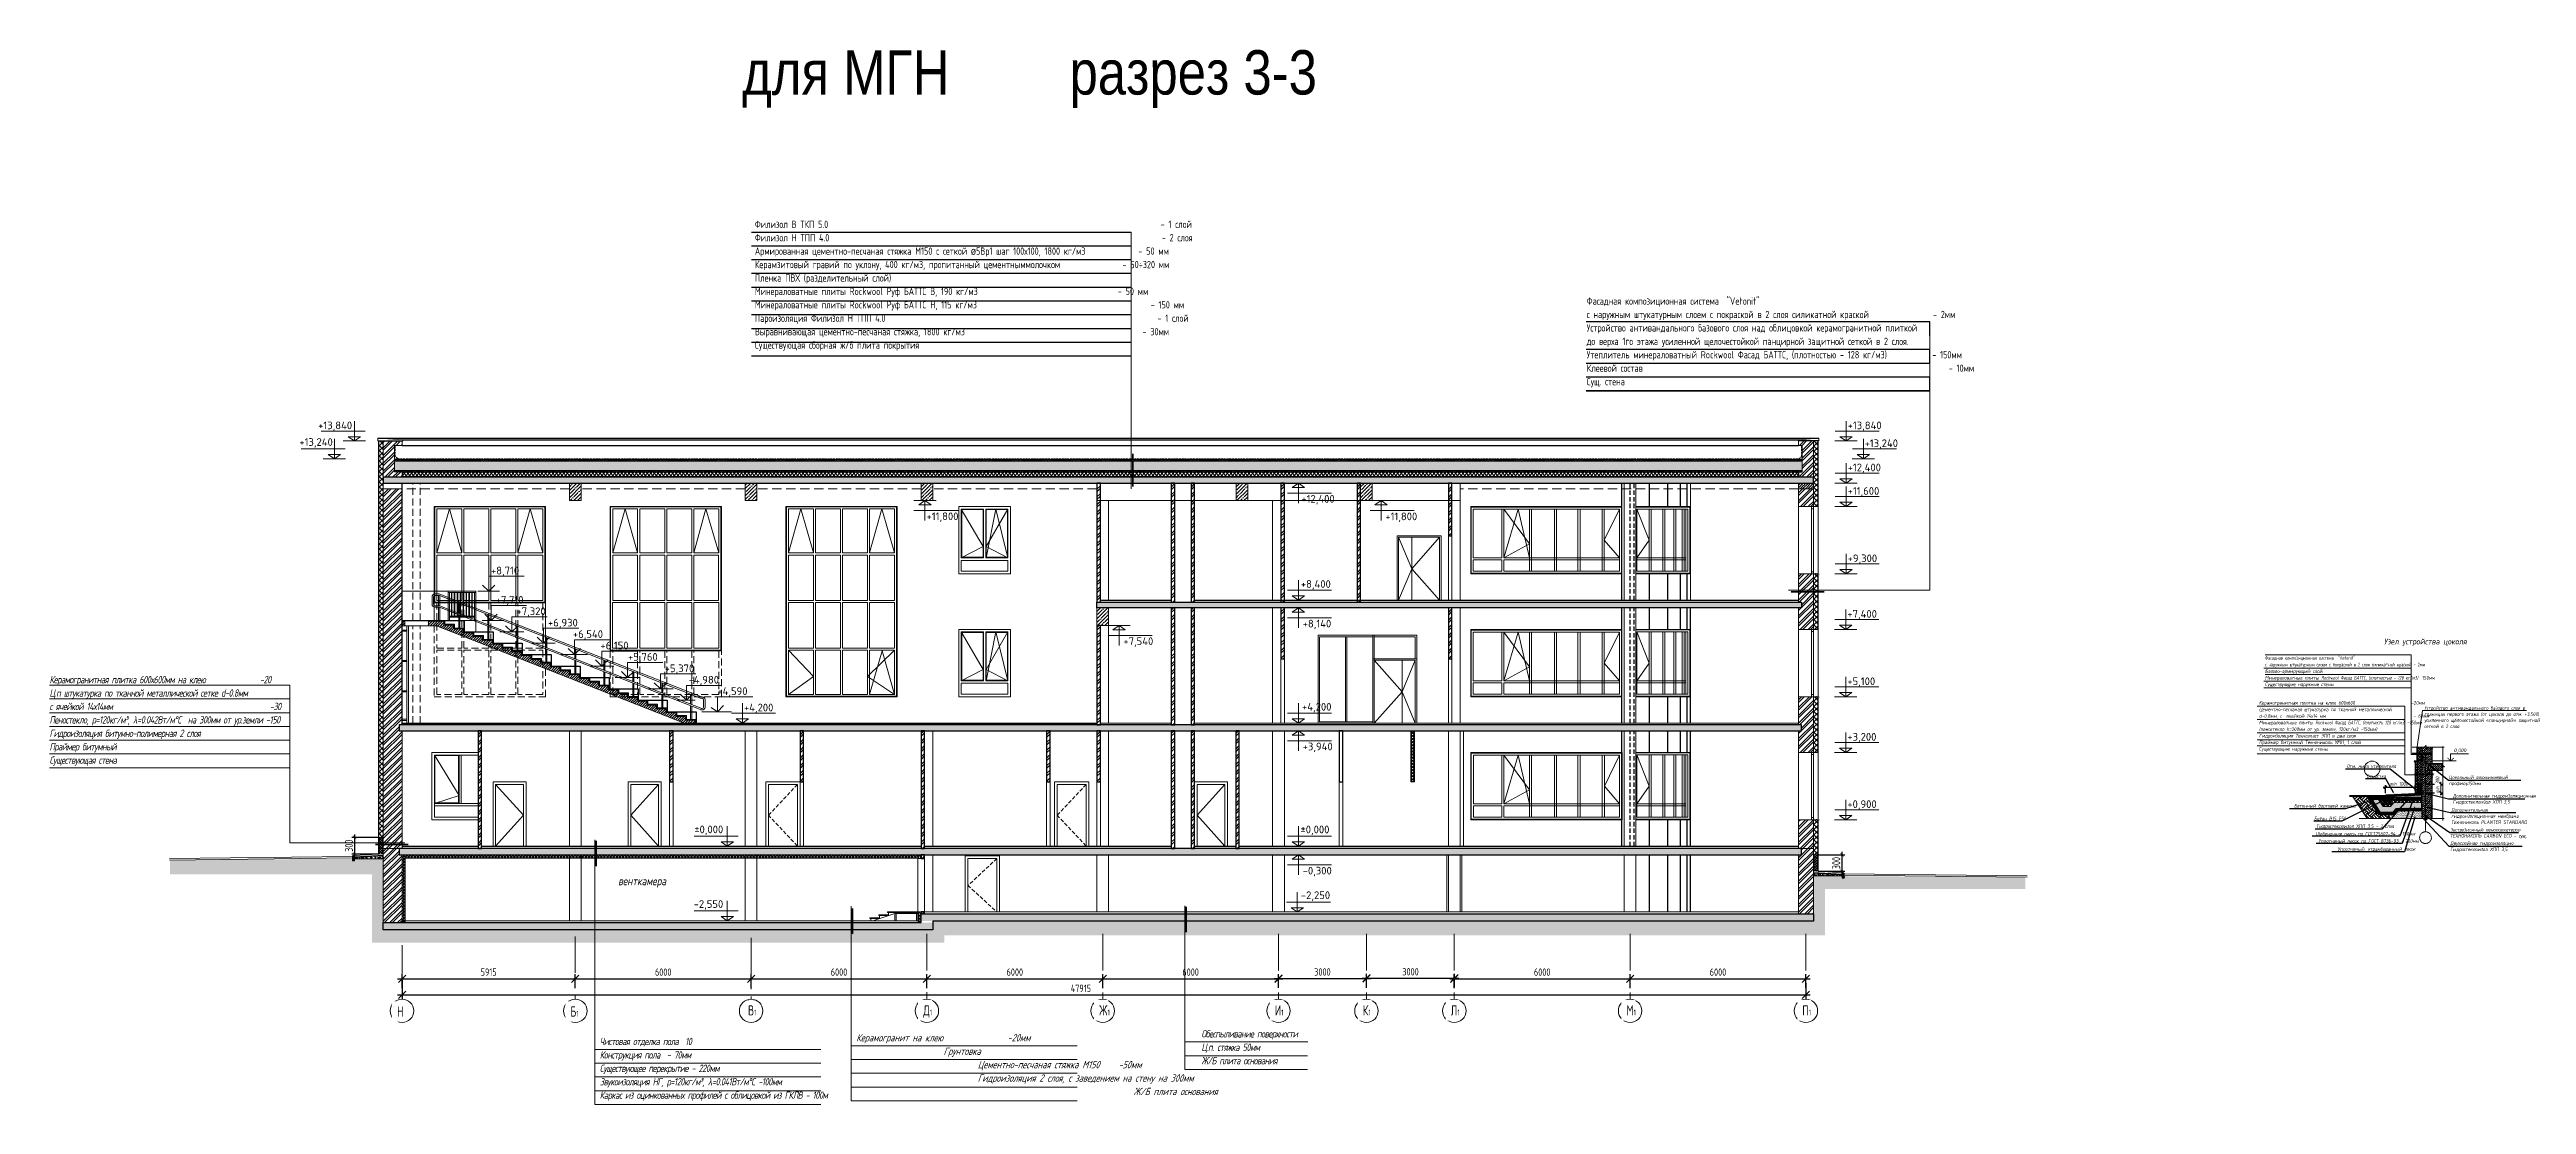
# Model space of a CAD drawing. Header units: millimetres. Extents: x -391859 to 9713180, y -178574 to 166066.
# Drawn here: x 643774 to 728314, y -178486 to -142450 of the extents above; entities that cross this region are included whole.
import ezdxf
from ezdxf import colors
from ezdxf.entities.mleader import LeaderData, LeaderLine
from ezdxf.enums import TextEntityAlignment as Align
from ezdxf.math import Vec2, Vec3

# ---------------------------------------------------------------- set-up
doc = ezdxf.new("R2010")
doc.units = ezdxf.units.MM
doc.header["$MEASUREMENT"] = 0
for name, pattern in [('01_base$0$DASHED2', [0.375, 0.25, -0.125]), ('ADSK_Штрих_ш3 п1_5', [4.5, 3, -1.5]), ('CENTER', [2, 1.25, -0.25, 0.25, -0.25]), ('CONTI', [0]), ('DASHED', [19.05, 12.7, -6.35]), ('HIDDEN', [6, 4, -2]), ('HIDDEN2', [4.7625, 3.175, -1.5875]), ('ГОСТ 2.303 4', [7, 5, -2, 0]), ('сечения_8c_HIDDEN', [0.375, 0.25, -0.125])]:
    doc.linetypes.add(name, pattern=pattern)
doc.layers.get('0').update_dxf_attribs({"lineweight": 9})
for name, color, linetype, lineweight in [('+АР_Стены внутренние', 7, 'Continuous', 18), ('24_Фасад_разрез_тонкая', 7, 'Continuous', 9), ('АР.РД_Выноски', 7, 'Continuous', 9), ('АР_Двери', 7, 'Continuous', 18), ('АР_Лестницы', 7, 'Continuous', 15), ('АР_Навесной фасад', 7, 'Continuous', 5), ('АР_Окна', 7, 'Continuous', 0), ('АР_Оси', 7, 'Continuous', 9), ('АР_Оси_Разм', 7, 'Continuous', 15), ('АР_Отметки', 7, 'Continuous', 15), ('АР_Перегородки кирпич', 7, 'Continuous', 30), ('АР_Перекрытие', 7, 'Continuous', 30), ('АР_Сети', 7, 'Continuous', 30), ('АР_Текст', 7, 'Continuous', 5), ('АР_Тонкие', 7, 'Continuous', 5), ('АР_Штриховка', 7, 'Continuous', 0), ('СТЕНЫ кирпич ЛИДЕР', 7, 'Continuous', 15), ('Тонкая линия', 7, 'Continuous', 18), ('Фасад_тонкие', 7, 'Continuous', 5), ('Штриховка', 7, 'Continuous', 5), ('Штриховка в сечении', 7, 'Continuous', 18)]:
    doc.layers.add(name, color=color, linetype=linetype, lineweight=lineweight)
for name, color, linetype in [('PDF _0', 7, 'Continuous'), ('PDF_Геометрия', 7, 'Continuous'), ('АР_Текст РД', 7, 'Continuous')]:
    doc.layers.add(name, color=color, linetype=linetype)
doc.styles.add('Arial', font='ARIALN.TTF')
doc.styles.add('GOST 2.304', font='CS_Gost2304.shx')
doc.styles.add('ISOCPEUR', font='isocpeur.ttf', dxfattribs={"width": 0.7})
doc.styles.add('PDF ISOCPEUR', font='isocpeur.ttf')
doc.styles.add('ROMAND', font='ROMAND', dxfattribs={"width": 0.85})
doc.styles.add('Архитект', font='isocpeur.ttf', dxfattribs={"width": 0.8, "oblique": 8})
doc.styles.add('Архитектурный', font='isocpeur.ttf', dxfattribs={"oblique": 8})
doc.styles.add('Архитектурный размер', font='isocpeur.ttf', dxfattribs={"width": 0.8, "oblique": 8})
doc.styles.add('ГОСТ 2.304', font='isocpeur.ttf', dxfattribs={"width": 0.7})
doc.styles.add('М2', font='', dxfattribs={"width": 0.8})
doc.styles.get('М2').set_extended_font_data('ISOCPEUR', italic=True)
doc.dimstyles.new('KK 100', dxfattribs={"dimscale": 100, "dimtxt": 3, "dimasz": 2, "dimexe": 1.5, "dimexo": 2, "dimtad": 1, "dimdec": 0, "dimtxsty": 'GOST 2.304', "dimblk": 'OBLIQUE', "dimcen": 2.5, "dimdle": 1.5, "dimadec": 0, "dimazin": 0, "dimtfac": 1, "dimtdec": 0, "dimtmove": 0, "dimatfit": 3, "dimarcsym": 0})
doc.dimstyles.new('R_100', dxfattribs={"dimtxt": 270, "dimasz": 120, "dimexe": 100, "dimexo": 0, "dimgap": 60, "dimtad": 1, "dimdec": 0, "dimrnd": 5, "dimzin": 0, "dimdsep": 46, "dimtxsty": 'ISOCPEUR', "dimblk": 'ARCHTICK', "dimcen": 0, "dimdle": 100, "dimclrd": 256, "dimclre": 256, "dimclrt": 256, "dimadec": 0, "dimazin": 0, "dimtfac": 2, "dimtdec": 0, "dimtofl": 0, "dimtmove": 1, "dimatfit": 3, "dimfxl": 1, "dimtvp": 3, "dimtolj": 1, "dimtzin": 0, "dimarcsym": 0})
doc.dimstyles.new('СПДС', dxfattribs={"dimscale": 100, "dimtxt": 2.5, "dimasz": 2.5, "dimexe": 1.5, "dimexo": 0, "dimgap": 1, "dimtad": 1, "dimdec": 0, "dimrnd": 1, "dimtxsty": 'ГОСТ 2.304', "dimblk": 'OBLIQUE', "dimcen": 2.5, "dimdle": 1.5, "dimadec": 0, "dimazin": 2, "dimtfac": 0.75, "dimtdec": 0, "dimtmove": 1, "dimatfit": 3, "dimfxl": 1, "dimtolj": 1, "dimarcsym": 1})
pattern_1 = [(45, (214055.88, -458215.27), (-123.743687, 123.743687), []), (45, (214179.62, -458215.27), (-123.743687, 123.743687), [218.75, -43.75, 0, -43.75])]
pattern_2 = [(45, (214055.88, -458264.62), (-123.743687, 123.743687), []), (45, (214179.62, -458264.62), (-123.743687, 123.743687), [218.75, -43.75, 0, -43.75])]
pattern_3 = [(45, (214055.88, -458215.27), (-132.58252, 132.58252), []), (45, (214144.27, -458215.27), (-132.58252, 132.58252), [])]
pattern_4 = [(45, (214055.88, -458214.62), (-132.58252, 132.58252), []), (45, (214144.27, -458214.62), (-132.58252, 132.58252), [])]
pattern_5 = [(37.5, (214055.877, -458214.62), (-1.2598672, 38.5364754), [0, -30.4, 0, -34, 0, -32.5]), (7.5, (214055.877, -458214.62), (35.395534, 56.4429213), [0, -16.4, 0, -27.4, 0, -10.5]), (327.5, (214031.277, -458214.62), (62.2828372, 0.113181), [0, -10, 0, -36, 0, -47]), (317.5, (214031.277, -458214.62), (60.122532, 17.5535113), [0, -5, 0, -23.6, 0, -27])]
pattern_6 = [(45, (214055.877, -458214.62), (26.5165043, 97.2271824), [125, -25, 0, -25])]
pattern_7 = [(45, (214055.88, -458214.62), (0, 106.066017), [75, -75]), (45, (214035.99, -458194.73), (0, 106.066017), [75, -75]), (45, (214016.1, -458174.846), (0, 106.066017), [75, -75]), (135, (214016.1, -458161.59), (-106.066017, 7e-15), [75, -75]), (135, (214035.99, -458141.7), (-106.066017, 7e-15), [75, -75]), (135, (214055.88, -458121.81), (-106.066017, 7e-15), [75, -75])]
pattern_8 = [(45, (214055.877, -458214.62), (-44.194174, 44.194174), [])]

msp = doc.modelspace()

# ---------------------------------------------------------------- texts
at = {"char_height": 1516.0617, "width": 10814.8621, "attachment_point": 1, "style": 'Arial'}
for s, insert in [('для МГН', (667411.866, -142479.627, -279.235)), ('разрез 3-3', (678587.195, -142472.817, -279.235))]:
    msp.add_mtext(s, dxfattribs=dict(at, insert=insert))
at = {"layer": 'PDF _0', "lineweight": 0, "char_height": 262.4934, "style": 'PDF ISOCPEUR'}
for s, insert, attachment_point in [('+13,840', (654101.865, -155481.938), 9), ('+13,840', (705145.471, -155481.939), 7), ('+13,240', (653443.686, -156050.391), 9), ('+13,240', (705723.723, -156091.93), 7), ('+12,400', (705145.471, -156919.698), 7), ('+12,400', (686501.788, -157666.881), 1), ('+11,600', (705145.471, -157722.405), 7), ('+11,800', (673708.447, -158263.876), 1), ('+11,800', (689366.046, -158266.881), 1), ('+9,300', (705145.471, -160022.405), 7), ('+8,710', (658840.617, -160440.73, -959.702), 7), ('+8,710', (658840.617, -160440.73, -959.702), 7), ('+8,400', (686482.478, -160899.964), 7), ('+7,710', (659004.526, -161440.701, -1900), 7), ('+7,320', (659712.895, -161830.563, -1900), 7), ('+6,930', (660787.28, -162220.702, -1900), 7), ('+6,540', (661637.694, -162610.702, -1900), 7), ('+8,140', (686545.638, -161928.854), 1), ('+7,400', (705135.474, -161922.015), 7), ('+6,150', (662576.762, -163000.702, -1900), 7), ('+5,760', (663518.584, -163390.702, -1900), 7), ('+7,540', (680426.02, -162528.854), 1), ('+5,370', (664770.834, -163780.731), 7), ('+4,980', (665587.42, -164170.731), 7), ('+5,100', (705135.471, -164222.015), 7), ('+4,590', (666567.619, -164560.732), 7), ('+4,200', (667474.947, -165119.762), 7), ('+4,200', (686522.824, -165094.313), 7), ('+3,940', (686545.638, -166126.88), 1), ('+3,200', (705135.471, -166120.101), 7), ('+0,900', (705135.472, -168420.101), 7), ('-0,300', (686545.645, -170367.963, 1.185), 1), ('-2,550', (666768.252, -171831.315, 0.783), 9), ('-2,250', (686483.762, -171530.468, -0.043), 7)]:
    msp.add_mtext(s, dxfattribs=dict(at, insert=insert, attachment_point=attachment_point))
for insert, attachment_point, rotation in [((666768.253, -169282.805), 9, 0.00261421), ((686470.905, -169284.568), 7, 359.99738579)]:
    msp.add_mtext('%%P0,000', dxfattribs=dict(at, insert=insert, attachment_point=attachment_point, rotation=rotation))
at = {"layer": 'PDF_Геометрия', "lineweight": 13, "ltscale": 100, "transparency": 33554687, "char_height": 250, "width": 14150.85422, "attachment_point": 1, "line_spacing_factor": 1.1, "style": 'ISOCPEUR'}
for s, insert in [('\\pxse1.125;{\\fISOCPEUR|b0|i1|c204|p34;\\W0.8;\\T0.9;Керамогранитная плитка 600х600мм на клею                -20 \\PЦ.п штукатурка по тканной металлической сетке d-0.8мм \\Pс ячейкой 14х14мм                                              -30 \\PПеностекло, р=120кг/м³, λ=0.042Вт/м°С  на 300мм от ур.земли -150 \\PГидроизоляция битумно-полимерная 2 слоя\\PПраймер битумный \\PСуществующая стена }', (643774.353, -163848.181)), ('\\pxse1.125;{\\fISOCPEUR|b0|i1|c204|p34;\\W0.8;\\T0.9;Чистовая отделка пола  10\\PКонструкция пола  - 70мм \\PСуществующее перекрытие - 220мм \\PЗвукоизоляция НГ, р=120кг/м³, λ=0.041Вт/м°С -100мм \\PКаркас из оцинкованных профилей с облицовкой из ГКЛВ - 100м}', (662554.495, -176208.267, 0.197)), ('\\pxse1.125;{\\fISOCPEUR|b0|i1|c204|p34;\\Q8;\\W0.8;Керамогранит на клею                 -20мм                                                                                         Грунтовка                                                                                                               Цементно-песчаная стяжка М150     -50мм                                                                     Гидроизоляция 2 слоя, с заведением на стену на 300мм                                                                                                Ж/Б плита основания    \\fISOCPEUR|b0|i0|c204|p34; }', (671302.809, -176082.289, -0.259))]:
    msp.add_mtext(s, dxfattribs=dict(at, insert=insert))
at = {"layer": 'АР.РД_Выноски', "char_height": 125, "attachment_point": 1, "line_spacing_factor": 1.08, "style": 'Архитектурный размер'}
for s, insert, width in [('\\A1;\\pxql;{\\Q0;\\W0.7;Фасадная композиционная система  "Vetonit"  \\Pс наружным штукатурным слоем\\A0; с покраской в 2 слоя силикатной краской - 2м\\A1;м\\A0;\\Q8;\\W0.8;\\C1;\\P\\C3;Базово-армирующий слой\\C256;\\PМинераловатные плиты \\fISOCPEUR|b0|i1|c204|p34;\\Q0;\\W0.7;Rockwool Фасад БАТТС, (плотностью - 128 кг/м3)  \\fISOCPEUR|b0|i0|c204|p34;\\Q8;\\W0.8;150м\\fISOCPEUR|b0|i1|c204|p34;\\Q0;\\W0.7;м\\Q8;\\W0.8;\\P\\fISOCPEUR|b0|i0|c204|p34;Существующие наружные стены}', (719391.081, -163172.018, -950), 5042.01653), ('Керамогранитная плитка на клею 600х600                         -20мм Цементно-песчаная штукатурка по тканной металлической^Jd-0,8мм, с  ячейкой 14х14 мм                                       - 60мм\\P\\pxql;Минераловатные плиты {\\fISOCPEUR|b0|i1|c204|p34;\\Q0;\\W0.7;Rockwool Фасад БАТТС, (плотность 128 кг/м3) -}150м{\\fISOCPEUR|b0|i1|c204|p34;\\Q0;\\W0.7;м\\Q8;\\W0.8;\\P\\pq*;\\fISOCPEUR|b0|i0|c204|p34;\\C256;\\c0;(пеностекло h=200мм от ур. земли, 120кг/м3 -150мм)\\P}Гидроизоляция Техноэласт ЭПП в два слоя  \\PПраймер битумный Технониколь №01, 1 слой                                  Существующие наружные стены', (719189.007, -164702.483, -1900), 5043.18732)]:
    msp.add_mtext(s, dxfattribs=dict(at, insert=insert, width=width))
at = {"layer": 'АР_Оси', "linetype": 'CONTI', "ltscale": 1000, "insert": (667614.135, -175096.033), "char_height": 350, "width": 123.86708, "attachment_point": 1, "line_spacing_factor": 1.149209, "style": 'ГОСТ 2.304', "bg_fill": 2}
msp.add_mtext('В{\\H0.57143x;1}', dxfattribs=at)
at = {"layer": 'АР_Сети', "ltscale": 10, "style": 'М2', "width": 0.8}
msp.add_text('венткамера', height=285.695, dxfattribs=at).set_placement((663181.328, -170997.576))
at = {"layer": 'АР_Текст', "lineweight": 13, "insert": (724864.104, -162698.407, -950), "char_height": 200, "width": 3119.9834, "attachment_point": 5, "line_spacing_factor": 0.72, "style": 'Архитект'}
msp.add_mtext('Узел устройства цоколя', dxfattribs=at)
at = {"layer": 'АР_Текст РД', "char_height": 250, "width": 14150.85422, "line_spacing_factor": 1.1, "style": 'ISOCPEUR'}
for s, insert, attachment_point in [('\\pxse1.125;Филизол В ТКП 5.0                                                                                        - 1 слой        \\P\\pt47;Филизол Н ТПП 4.0                                                                                        - 2 слоя\\P\\ptz;Армированная цементно-песчаная стяжка М150 с сеткой {\\A1;\\fISOCTEUR|b0|i0|c204|p49;ø}5Вр1 шаг 100х100, 1800 кг/м3              - 50 мм\\PКерамзитовый гравий по уклону, 400 кг/м3, пропитанный цементныммолочком    ^I            - 50÷320 мм\\PПленка ПВХ (разделительный слой) \\PМинераловатные плиты Rockwool Руф БАТТС В, 190 кг/м3^I^I^I^I^I   - 50 мм\\PМинераловатные плиты Rockwool Руф БАТТС Н, 115 кг/м3                                              - 150 мм\\P\\ps*;Пароизоляция Филизол Н ТПП 4.0                                                                        - 1 слой\\P\\pse1.125,t54;Выравнивающая цементно-песчаная стяжка, 1800 кг/м3                                               - 30мм\\PСуществующая сборная ж/б плита покрытия \\P\\ptz;^I^I^I', (667848.003, -148294.824), 1), ('\\A1;\\pxql;Фасадная композиционная система  "Vetonit"  \\Pс наружным штукатурным слоем{\\A0; с покраской в 2 слоя силикатной краской                 - 2мм\\PУстройство антивандального базового слоя над облицовкой керамогранитной плиткой \\Pдо верха 1го этажа усиленной щелочестойкой панцирной защитной сеткой в 2 слоя.\\P\\pse1.125;Утеплитель минераловатный Rockwool Фасад БАТТС, (плотностью - 128 кг/м3)            - 150мм\\PКлеевой состав                                                                                 - 10мм\\PСущ. стена                            }', (710390.381, -150917.54), 3)]:
    msp.add_mtext(s, dxfattribs=dict(at, insert=insert, attachment_point=attachment_point))

# ---------------------------------------------------------------- blocks, each defined once
blk = doc.blocks.new('_Oblique')
at = {"color": 0, "linetype": 'ByBlock', "lineweight": -2}
blk.add_line((-0.5, -0.5), (0.5, 0.5), dxfattribs=at)
blk = doc.blocks.new('*D1692')
at = {"layer": 'АР_Оси', "color": 0, "linetype": 'ByBlock', "lineweight": -2, "transparency": 16777216}
for p, q in [((655805, -174512), (655805, -174039)), ((661720, -174512), (661720, -174039)), ((655655, -174189), (661870, -174189))]:
    blk.add_line(p, q, dxfattribs=at)
at = {"layer": 'АР_Оси', "color": 0, "linetype": 'ByBlock', "lineweight": -2, "transparency": 16777216, "xscale": 250, "yscale": 250, "zscale": 250, "rotation": 180}
blk.add_blockref('_Oblique', (655805, -174189), dxfattribs=at)
at = {"layer": 'АР_Оси', "color": 0, "linetype": 'ByBlock', "lineweight": -2, "transparency": 16777216, "xscale": 250, "yscale": 250, "zscale": 250}
blk.add_blockref('_Oblique', (661720, -174189), dxfattribs=at)
at = {"layer": 'АР_Оси', "color": 0, "linetype": 'ByBlock', "transparency": 16777216, "insert": (658762, -173964), "char_height": 250, "attachment_point": 5, "style": 'ГОСТ 2.304'}
blk.add_mtext('\\A1;5915', dxfattribs=at)
blk = doc.blocks.new('*D1672')
at = {"layer": 'АР_Оси', "color": 0, "linetype": 'ByBlock', "lineweight": -2, "transparency": 16777216}
for p, q in [((661720, -174512), (661720, -174039)), ((667720, -174512), (667720, -174039)), ((661570, -174189), (667870, -174189))]:
    blk.add_line(p, q, dxfattribs=at)
at = {"layer": 'АР_Оси', "color": 0, "linetype": 'ByBlock', "lineweight": -2, "transparency": 16777216, "xscale": 250, "yscale": 250, "zscale": 250, "rotation": 180}
blk.add_blockref('_Oblique', (661720, -174189), dxfattribs=at)
at = {"layer": 'АР_Оси', "color": 0, "linetype": 'ByBlock', "lineweight": -2, "transparency": 16777216, "xscale": 250, "yscale": 250, "zscale": 250}
blk.add_blockref('_Oblique', (667720, -174189), dxfattribs=at)
at = {"layer": 'АР_Оси', "color": 0, "linetype": 'ByBlock', "transparency": 16777216, "insert": (664720, -173964), "char_height": 250, "attachment_point": 5, "style": 'ГОСТ 2.304'}
blk.add_mtext('\\A1;6000', dxfattribs=at)
blk = doc.blocks.new('*D1673')
at = {"layer": 'АР_Оси', "color": 0, "linetype": 'ByBlock', "lineweight": -2, "transparency": 16777216}
for p, q in [((667720, -174512), (667720, -174039)), ((673720, -174512), (673720, -174039)), ((667570, -174189), (673870, -174189))]:
    blk.add_line(p, q, dxfattribs=at)
at = {"layer": 'АР_Оси', "color": 0, "linetype": 'ByBlock', "lineweight": -2, "transparency": 16777216, "xscale": 250, "yscale": 250, "zscale": 250, "rotation": 180}
blk.add_blockref('_Oblique', (667720, -174189), dxfattribs=at)
at = {"layer": 'АР_Оси', "color": 0, "linetype": 'ByBlock', "lineweight": -2, "transparency": 16777216, "xscale": 250, "yscale": 250, "zscale": 250}
blk.add_blockref('_Oblique', (673720, -174189), dxfattribs=at)
at = {"layer": 'АР_Оси', "color": 0, "linetype": 'ByBlock', "transparency": 16777216, "insert": (670720, -173964), "char_height": 250, "attachment_point": 5, "style": 'ГОСТ 2.304'}
blk.add_mtext('\\A1;6000', dxfattribs=at)
blk = doc.blocks.new('*D1674')
at = {"layer": 'АР_Оси', "color": 0, "linetype": 'ByBlock', "lineweight": -2, "transparency": 16777216}
for p, q in [((673720, -174512), (673720, -174039)), ((679720, -174512), (679720, -174039)), ((673570, -174189), (679870, -174189))]:
    blk.add_line(p, q, dxfattribs=at)
at = {"layer": 'АР_Оси', "color": 0, "linetype": 'ByBlock', "lineweight": -2, "transparency": 16777216, "xscale": 250, "yscale": 250, "zscale": 250, "rotation": 180}
blk.add_blockref('_Oblique', (673720, -174189), dxfattribs=at)
at = {"layer": 'АР_Оси', "color": 0, "linetype": 'ByBlock', "lineweight": -2, "transparency": 16777216, "xscale": 250, "yscale": 250, "zscale": 250}
blk.add_blockref('_Oblique', (679720, -174189), dxfattribs=at)
at = {"layer": 'АР_Оси', "color": 0, "linetype": 'ByBlock', "transparency": 16777216, "insert": (676720, -173964), "char_height": 250, "attachment_point": 5, "style": 'ГОСТ 2.304'}
blk.add_mtext('\\A1;6000', dxfattribs=at)
blk = doc.blocks.new('*D1675')
at = {"layer": 'АР_Оси', "color": 0, "linetype": 'ByBlock', "lineweight": -2, "transparency": 16777216}
for p, q in [((679720, -174512), (679720, -174039)), ((685720, -174505), (685720, -174039)), ((679570, -174189), (685870, -174189))]:
    blk.add_line(p, q, dxfattribs=at)
at = {"layer": 'АР_Оси', "color": 0, "linetype": 'ByBlock', "lineweight": -2, "transparency": 16777216, "xscale": 250, "yscale": 250, "zscale": 250, "rotation": 180}
blk.add_blockref('_Oblique', (679720, -174189), dxfattribs=at)
at = {"layer": 'АР_Оси', "color": 0, "linetype": 'ByBlock', "lineweight": -2, "transparency": 16777216, "xscale": 250, "yscale": 250, "zscale": 250}
blk.add_blockref('_Oblique', (685720, -174189), dxfattribs=at)
at = {"layer": 'АР_Оси', "color": 0, "linetype": 'ByBlock', "transparency": 16777216, "insert": (682720, -173964), "char_height": 250, "attachment_point": 5, "style": 'ГОСТ 2.304'}
blk.add_mtext('\\A1;6000', dxfattribs=at)
blk = doc.blocks.new('*D1676')
at = {"layer": 'АР_Оси', "color": 0, "linetype": 'ByBlock', "lineweight": -2, "transparency": 16777216}
for p, q in [((655655, -174742), (703870, -174742)), ((655805, -174235), (655805, -174892)), ((703720, -174339), (703720, -174892))]:
    blk.add_line(p, q, dxfattribs=at)
at = {"layer": 'АР_Оси', "color": 0, "linetype": 'ByBlock', "lineweight": -2, "transparency": 16777216, "xscale": 250, "yscale": 250, "zscale": 250, "rotation": 180}
blk.add_blockref('_Oblique', (655805, -174742), dxfattribs=at)
at = {"layer": 'АР_Оси', "color": 0, "linetype": 'ByBlock', "lineweight": -2, "transparency": 16777216, "xscale": 250, "yscale": 250, "zscale": 250}
blk.add_blockref('_Oblique', (703720, -174742), dxfattribs=at)
at = {"layer": 'АР_Оси', "color": 0, "linetype": 'ByBlock', "transparency": 16777216, "insert": (678975, -174517), "char_height": 250, "attachment_point": 5, "style": 'ГОСТ 2.304'}
blk.add_mtext('\\A1;47915', dxfattribs=at)
blk = doc.blocks.new('*D1677')
at = {"layer": 'АР_Оси', "color": 0, "linetype": 'ByBlock', "lineweight": -2, "transparency": 16777216}
for p, q in [((685720, -174505), (685720, -174033)), ((688720, -174499), (688720, -174033)), ((685570, -174183), (688870, -174183))]:
    blk.add_line(p, q, dxfattribs=at)
at = {"layer": 'АР_Оси', "color": 0, "linetype": 'ByBlock', "lineweight": -2, "transparency": 16777216, "xscale": 250, "yscale": 250, "zscale": 250, "rotation": 180}
blk.add_blockref('_Oblique', (685720, -174183), dxfattribs=at)
at = {"layer": 'АР_Оси', "color": 0, "linetype": 'ByBlock', "lineweight": -2, "transparency": 16777216, "xscale": 250, "yscale": 250, "zscale": 250}
blk.add_blockref('_Oblique', (688720, -174183), dxfattribs=at)
at = {"layer": 'АР_Оси', "color": 0, "linetype": 'ByBlock', "transparency": 16777216, "insert": (687220, -173958), "char_height": 250, "attachment_point": 5, "style": 'ГОСТ 2.304'}
blk.add_mtext('\\A1;3000', dxfattribs=at)
blk = doc.blocks.new('*D1678')
at = {"layer": 'АР_Оси', "color": 0, "linetype": 'ByBlock', "lineweight": -2, "transparency": 16777216}
for p, q in [((691720, -174512), (691720, -174039)), ((697720, -174505), (697720, -174039)), ((691570, -174189), (697870, -174189))]:
    blk.add_line(p, q, dxfattribs=at)
at = {"layer": 'АР_Оси', "color": 0, "linetype": 'ByBlock', "lineweight": -2, "transparency": 16777216, "xscale": 250, "yscale": 250, "zscale": 250, "rotation": 180}
blk.add_blockref('_Oblique', (691720, -174189), dxfattribs=at)
at = {"layer": 'АР_Оси', "color": 0, "linetype": 'ByBlock', "lineweight": -2, "transparency": 16777216, "xscale": 250, "yscale": 250, "zscale": 250}
blk.add_blockref('_Oblique', (697720, -174189), dxfattribs=at)
at = {"layer": 'АР_Оси', "color": 0, "linetype": 'ByBlock', "transparency": 16777216, "insert": (694720, -173964), "char_height": 250, "attachment_point": 5, "style": 'ГОСТ 2.304'}
blk.add_mtext('\\A1;6000', dxfattribs=at)
blk = doc.blocks.new('*D1679')
at = {"layer": 'АР_Оси', "color": 0, "linetype": 'ByBlock', "lineweight": -2, "transparency": 16777216}
for p, q in [((697720, -174512), (697720, -174039)), ((703720, -174505), (703720, -174039)), ((697570, -174189), (703870, -174189))]:
    blk.add_line(p, q, dxfattribs=at)
at = {"layer": 'АР_Оси', "color": 0, "linetype": 'ByBlock', "lineweight": -2, "transparency": 16777216, "xscale": 250, "yscale": 250, "zscale": 250, "rotation": 180}
blk.add_blockref('_Oblique', (697720, -174189), dxfattribs=at)
at = {"layer": 'АР_Оси', "color": 0, "linetype": 'ByBlock', "lineweight": -2, "transparency": 16777216, "xscale": 250, "yscale": 250, "zscale": 250}
blk.add_blockref('_Oblique', (703720, -174189), dxfattribs=at)
at = {"layer": 'АР_Оси', "color": 0, "linetype": 'ByBlock', "transparency": 16777216, "insert": (700720, -173964), "char_height": 250, "attachment_point": 5, "style": 'ГОСТ 2.304'}
blk.add_mtext('\\A1;6000', dxfattribs=at)
blk = doc.blocks.new('A$C19316825')
at = {"ltscale": 150}
for p, q in [((-259, 180), (-259, 1089)), ((-259, 1089), (6, 1089)), ((6, 1089), (6, 1240))]:
    blk.add_line(p, q, dxfattribs=at)
blk.add_lwpolyline([(0, 0), (0, 180), (-259, 180)], dxfattribs=at)
at = {"layer": 'СТЕНЫ кирпич ЛИДЕР', "lineweight": 25, "ltscale": 100}
for p, q in [((-820, 1240), (26, 1240)), ((0, 180), (0, 0)), ((0, 180), (0, 0))]:
    blk.add_line(p, q, dxfattribs=at)
at = {"layer": 'Фасад_тонкие'}
for p, q in [((-820, 1340), (26, 1275)), ((-820, 1240), (-820, 1340)), ((26, 1240), (26, 1275))]:
    blk.add_line(p, q, dxfattribs=at)
blk = doc.blocks.new('A$C2d3a5c2a')
at = {"ltscale": 150}
for p, q in [((0, 1089), (0, 1240)), ((124, 1089), (0, 1089)), ((124, 180), (124, 1089))]:
    blk.add_line(p, q, dxfattribs=at)
blk.add_lwpolyline([(0, 0), (0, 180), (124, 180)], dxfattribs=at)
at = {"layer": 'СТЕНЫ кирпич ЛИДЕР', "lineweight": 25, "ltscale": 100}
for p, q in [((690, 1240), (-9, 1240)), ((0, 180), (0, 0)), ((0, 180), (0, 0))]:
    blk.add_line(p, q, dxfattribs=at)
at = {"layer": 'Фасад_тонкие'}
for p, q in [((690, 1340), (-9, 1275)), ((-9, 1240), (-9, 1275)), ((690, 1240), (690, 1340))]:
    blk.add_line(p, q, dxfattribs=at)
blk = doc.blocks.new('A$Cafb93648')
at = {"layer": 'АР_Окна', "ltscale": 150}
for points in [[(-7500, 0), (-2336, 0), (-2336, 2299), (-7500, 2299)], [(-7480, 20), (-2336, 20), (-2336, 2279), (-7480, 2279)], [(-5490, 90), (-5421, 90), (-5421, 2209), (-5490, 2209)], [(-4635, 90), (-4567, 90), (-4567, 2209), (-4635, 2209)], [(-3838, 90), (-3769, 90), (-3769, 2209), (-3838, 2209)], [(-3008, 90), (-2939, 90), (-2939, 2209), (-3008, 2209)], [(-1826, 90), (-90, 90), (-90, 2214), (-1826, 2214)], [(-1408, 90), (-1339, 90), (-1339, 2214), (-1408, 2214)], [(-942, 90), (-873, 90), (-873, 2214), (-942, 2214)], [(-571, 90), (-502, 90), (-502, 2214), (-571, 2214)], [(-286, 90), (-217, 90), (-217, 2214), (-286, 2214)], [(-158, 90), (-90, 90), (-90, 2214), (-158, 2214)], [(-1826, 478), (-158, 478), (-158, 548), (-1826, 548)]]:
    blk.add_lwpolyline(points, close=True, dxfattribs=at)
for points in [[(-6368, 90), (-2426, 90), (-2426, 2209), (-7410, 2209), (-7410, 548)], [(-6368, 548), (-6368, 2209), (-6437, 2209), (-6437, 548)], [(-6368, 2209), (-5490, 1028), (-6368, 548), (-5879, 2209), (-5490, 548)], [(-2425, 2209), (-2939, 1150), (-2426, 548)], [(-1860, 0), (0, 0), (0, 2299), (-1860, 2299)], [(-1860, 20), (-20, 20), (-20, 2284), (-1860, 2284)], [(-1408, 548), (-1408, 548), (-1555, 548), (-1826, 548), (-1408, 1152), (-1826, 2214)], [(-6437, 548), (-7410, 548)], [(-7410, 478), (-7410, 90), (-6437, 90)], [(-7410, 478), (-6437, 478)], [(-6437, 478), (-6437, 90)], [(-6368, 478), (-2426, 478), (-2426, 548), (-6368, 548)], [(-6368, 90), (-6368, 478)], [(-2426, 548), (-2426, 548), (-2691, 548), (-2939, 548)]]:
    blk.add_lwpolyline(points, dxfattribs=at)
blk = doc.blocks.new('A$Cd8d14d9d')
at = {"ltscale": 150}
for p, q in [((-380, 0), (380, 0)), ((-372, 341), (1132, 341)), ((0, 682), (0, 0))]:
    blk.add_line(p, q, dxfattribs=at)
blk.add_lwpolyline([(0, 0), (210, 147), (-210, 147), (0, 0)], dxfattribs=at)
blk = doc.blocks.new('*D1671')
at = {"layer": 'АР_Оси', "color": 0, "linetype": 'ByBlock', "lineweight": -2, "transparency": 16777216}
for p, q in [((688726, -174499), (688726, -174026)), ((691726, -174492), (691726, -174026)), ((688576, -174176), (691876, -174176))]:
    blk.add_line(p, q, dxfattribs=at)
at = {"layer": 'АР_Оси', "color": 0, "linetype": 'ByBlock', "lineweight": -2, "transparency": 16777216, "xscale": 250, "yscale": 250, "zscale": 250, "rotation": 180}
blk.add_blockref('_Oblique', (688726, -174176), dxfattribs=at)
at = {"layer": 'АР_Оси', "color": 0, "linetype": 'ByBlock', "lineweight": -2, "transparency": 16777216, "xscale": 250, "yscale": 250, "zscale": 250}
blk.add_blockref('_Oblique', (691726, -174176), dxfattribs=at)
at = {"layer": 'АР_Оси', "color": 0, "linetype": 'ByBlock', "transparency": 16777216, "insert": (690226, -173951), "char_height": 250, "attachment_point": 5, "style": 'ГОСТ 2.304'}
blk.add_mtext('\\A1;3000', dxfattribs=at)
blk = doc.blocks.new('BL034')
at = {"color": 0, "linetype": 'ByBlock', "lineweight": 70, "const_width": 50}
blk.add_lwpolyline([(-212, 212), (0, 0), (212, 212)], dxfattribs=at)
at = {"color": 0, "linetype": 'ByBlock', "lineweight": 9}
blk.add_lwpolyline([(0, 0), (0, 500), (1216, 500)], dxfattribs=at)
at = {"linetype": 'ByBlock', "lineweight": 9, "style": 'ROMAND', "width": 0.85, "flags": 4}
blk.add_attdef('NN,NNN', text='', height=250, dxfattribs=at).set_placement((650, 700), align=Align.MIDDLE)
blk = doc.blocks.new('*D1667')
at = {"layer": 'АР_Оси_Разм', "color": 0, "lineweight": -2, "transparency": 16777216}
for p, q in [((723425, -167650, 0), (724593, -167650, 0)), ((723500, -167856, 0), (723500, -167575, 0)), ((724518, -167760, 0), (724518, -167575, 0))]:
    blk.add_line(p, q, dxfattribs=at)
at = {"layer": 'АР_Оси_Разм', "color": 0, "lineweight": 9, "transparency": 16777216, "insert": (723962, -167533, 0), "char_height": 125, "attachment_point": 5, "style": 'Архитектурный размер', "bg_fill": 3, "box_fill_scale": 1.25, "bg_fill_color": 256, "bg_fill_true_color": 13158600, "bg_fill_transparency": 0}
blk.add_mtext('min 1000', dxfattribs=at)
at = {"layer": 'АР_Оси_Разм', "color": 0, "lineweight": -2, "transparency": 16777216, "xscale": 100, "yscale": 100, "zscale": 100, "rotation": 180}
blk.add_blockref('_Oblique', (723500, -167650, 0), dxfattribs=at)
at = {"layer": 'АР_Оси_Разм', "color": 0, "lineweight": -2, "transparency": 16777216, "xscale": 100, "yscale": 100, "zscale": 100}
blk.add_blockref('_Oblique', (724518, -167650, 0), dxfattribs=at)
blk = doc.blocks.new('*D1668')
at = {"layer": 'АР_Оси_Разм', "color": 0, "lineweight": -2, "transparency": 16777216}
for p, q in [((724851, -167540), (725466, -167540)), ((724858, -167845), (725466, -167845)), ((725391, -167920), (725391, -167465))]:
    blk.add_line(p, q, dxfattribs=at)
at = {"layer": 'АР_Оси_Разм', "color": 0, "lineweight": 9, "transparency": 16777216, "insert": (725277, -167569), "char_height": 125, "attachment_point": 5, "rotation": 90, "style": 'Архитектурный размер', "bg_fill": 3, "box_fill_scale": 1.25, "bg_fill_color": 256, "bg_fill_true_color": 13158600, "bg_fill_transparency": 0}
blk.add_mtext('min 300', dxfattribs=at)
at = {"layer": 'АР_Оси_Разм', "color": 0, "lineweight": -2, "transparency": 16777216, "xscale": 100, "yscale": 100, "zscale": 100}
for p, rotation in [((725391, -167540), 90), ((725391, -167845), 270)]:
    blk.add_blockref('_Oblique', p, dxfattribs=dict(at, rotation=rotation))
blk = doc.blocks.new('A$Ca056264d')
at = {"ltscale": 150}
for points in [[(19, 503), (19, 840), (-19, 857), (-19, 521)], [(-19, 466), (-19, 0), (19, 0), (19, 448)]]:
    blk.add_lwpolyline(points, dxfattribs=at)
blk = doc.blocks.new('_ArchTick')
at = {"color": 0, "linetype": 'ByBlock', "const_width": 0.15}
blk.add_lwpolyline([(-0.5, -0.5), (0.5, 0.5)], dxfattribs=at)
blk = doc.blocks.new('*D1693')
at = {"lineweight": -2, "ltscale": 150, "transparency": 16777216}
for p, q in [((704952, -169861), (704952, -170620)), ((704130, -169961), (705052, -169961)), ((704140, -170520), (705052, -170520))]:
    blk.add_line(p, q, dxfattribs=at)
at = {"lineweight": -2, "ltscale": 150, "transparency": 16777216, "xscale": 120, "yscale": 120, "zscale": 120}
for p, rotation in [((704952, -169961), 90), ((704952, -170520), 270)]:
    blk.add_blockref('_ArchTick', p, dxfattribs=dict(at, rotation=rotation))
at = {"ltscale": 150, "transparency": 16777216, "insert": (704757, -170240), "char_height": 270, "attachment_point": 5, "rotation": 90, "style": 'ISOCPEUR'}
blk.add_mtext('\\A1;300', dxfattribs=at)
blk = doc.blocks.new('*D1695')
at = {"lineweight": -2, "ltscale": 150, "transparency": 16777216}
for p, q in [((655015, -169362), (654087, -169362)), ((654187, -169262), (654187, -170031)), ((655005, -169931), (654087, -169931))]:
    blk.add_line(p, q, dxfattribs=at)
at = {"lineweight": -2, "ltscale": 150, "transparency": 16777216, "xscale": 120, "yscale": 120, "zscale": 120}
for p, rotation in [((654187, -169362), 90), ((654187, -169931), 270)]:
    blk.add_blockref('_ArchTick', p, dxfattribs=dict(at, rotation=rotation))
at = {"ltscale": 150, "transparency": 16777216, "insert": (653992, -169646), "char_height": 270, "attachment_point": 5, "rotation": 90, "style": 'ISOCPEUR'}
blk.add_mtext('\\A1;300', dxfattribs=at)
blk = doc.blocks.new('_DotSmall')
at = {"color": 0, "linetype": 'ByBlock', "const_width": 0.5}
blk.add_lwpolyline([(-0.0625, 0, 1), (0.0625, 0, 1)], format="xyb", close=True, dxfattribs=at)

# ---------------------------------------------------------------- dimensions: what is measured, and where the dimension line sits
at = {"ltscale": 150}
for base, p1, p2, picture, middle in [((654187.21, -169930.678), (655014.701, -169362.24), (655004.561, -169930.678), '*D1695', (653992.21, -169646.459)), ((704952.364, -170519.925), (704129.561, -169961.069), (704139.56, -170519.925), '*D1693', (704757.364, -170240.497))]:
    dim = msp.add_linear_dim(base=base, p1=p1, p2=p2, angle=90, text='300', dimstyle='R_100', override={"dimpost": '\\X'}, dxfattribs=at)
    dim.commit()
    dim.dimension.update_dxf_attribs({"geometry": picture, "text_midpoint": middle})
at = {"layer": 'АР_Оси', "linetype": 'ByBlock'}
dim = msp.add_linear_dim(base=(661719.561, -174189.098), p1=(655804.561, -174511.898), p2=(661719.561, -174511.898), dimstyle='СПДС', dxfattribs=at)
dim.commit()
dim.dimension.update_dxf_attribs({"geometry": '*D1692', "text_midpoint": (658762.061, -173964.098)})

# ---------------------------------------------------------------- hatches: boundary and pattern name
at = {"ltscale": 40}
h = msp.add_hatch(dxfattribs=at)
h.set_pattern_fill('ANSI32', color=256, scale=500, angle=360)
h.set_pattern_definition(pattern_3)
h.paths.add_polyline_path([(655810.459, -155971.708), (655545.347, -155971.708), (655545.308, -156882.883), (655804.562, -156882.883), (655804.563, -157060.678), (655164.561, -157060.678), (655164.541, -157459.342), (655804.582, -157461.552), (655804.539, -165520.712), (655704.582, -165520.712), (655704.561, -165720.678), (655804.601, -165720.678), (655804.597, -169740.678), (655804.598, -169740.677), (655804.598, -169740.702), (655804.599, -169740.702), (655804.599, -169740.702), (655804.597, -169740.659), (655164.689, -169739.861), (655164.56, -155822.891), (655810.461, -155822.889)])
h = msp.add_hatch(dxfattribs=at)
h.set_pattern_fill('ANSI32', color=256, scale=500, angle=360)
h.set_pattern_definition(pattern_4)
h.paths.add_polyline_path([(703979.56, -155820.676), (703469.705, -155820.676), (703467.6, -155971.209), (703597.357, -155971.714), (703593.817, -156880.665), (703469.561, -156880.676), (703469.563, -157060.678), (703979.56, -157060.68), (703979.56, -157460.412), (703469.56, -157460.408), (703469.628, -158061.142), (703979.56, -158061.142)])
at = {"ltscale": 100, "transparency": 33554687}
h = msp.add_hatch(dxfattribs=at)
h.set_pattern_fill('ANSI35', color=256, scale=700)
h.set_pattern_definition(pattern_1)
h.paths.add_polyline_path([(703979.56, -157060.678), (655164.501, -157060.721), (655164.622, -157260.635), (667264.682, -157260.764), (667320.597, -157260.678), (703979.56, -157260.615)])
h = msp.add_hatch(dxfattribs=at)
h.set_pattern_fill('ANSI35', color=256, scale=700)
h.set_pattern_definition(pattern_1)
h.paths.add_polyline_path([(661918.869, -157260.657), (661520.253, -157260.7), (661519.756, -157860.635), (661519.696, -157860.678), (661719.561, -157860.678), (661920.603, -157860.678)])
h = msp.add_hatch(dxfattribs=at)
h.set_pattern_fill('ANSI35', color=256, scale=700)
h.set_pattern_definition(pattern_1)
h.paths.add_polyline_path([(667918.869, -157260.657), (667520.253, -157260.7), (667519.756, -157860.635), (667719.561, -157860.678), (667519.696, -157860.678), (667920.603, -157860.678)])
h = msp.add_hatch(dxfattribs=at)
h.set_pattern_fill('ANSI35', color=256, scale=700)
h.set_pattern_definition(pattern_1)
h.paths.add_polyline_path([(673918.869, -157260.657), (673520.253, -157260.7), (673519.756, -157860.635), (673719.561, -157860.678), (673519.696, -157860.678), (673920.603, -157860.678)])
at = {"ltscale": 40}
h = msp.add_hatch(dxfattribs=at)
h.set_pattern_fill('ANSI32', color=256, scale=500, angle=360)
h.set_pattern_definition([(45, (214055.88, -454552.65), (-132.58252, 132.58252), []), (45, (214144.27, -454552.65), (-132.58252, 132.58252), [])])
h.paths.add_polyline_path([(679639.441, -157260.678), (679639.38, -161322.652), (679519.501, -161322.652), (679519.562, -157260.678)])
h = msp.add_hatch(dxfattribs=at)
h.set_pattern_fill('ANSI32', color=256, scale=500, angle=360)
h.set_pattern_definition([(45, (216596.55, -453952.61), (-132.58252, 132.58252), []), (45, (216684.94, -453952.61), (-132.58252, 132.58252), [])])
h.paths.add_polyline_path([(682180.112, -157260.643), (682180.051, -161322.652), (682060.172, -161322.652), (682060.233, -157260.643)])
h = msp.add_hatch(dxfattribs=at)
h.set_pattern_fill('ANSI32', color=256, scale=500, angle=360)
h.set_pattern_definition([(45, (217270.02, -453952.6), (-132.58252, 132.58252), []), (45, (217358.41, -453952.6), (-132.58252, 132.58252), [])])
h.paths.add_polyline_path([(682853.587, -157260.635), (682853.526, -161322.644), (682733.647, -161322.644), (682733.708, -157260.635)])
at = {"ltscale": 100, "transparency": 33554687}
h = msp.add_hatch(dxfattribs=at)
h.set_pattern_fill('ANSI35', color=256, scale=700)
h.set_pattern_definition([(45, (224805.88, -458215.18), (-123.743687, 123.743687), []), (45, (224929.62, -458215.18), (-123.743687, 123.743687), [218.75, -43.75, 0, -43.75])])
h.paths.add_polyline_path([(684668.869, -157260.574), (684270.253, -157260.617), (684269.756, -157860.552), (684469.561, -157860.595), (684269.696, -157860.595), (684670.603, -157860.595)])
at = {"ltscale": 40}
h = msp.add_hatch(dxfattribs=at)
h.set_pattern_fill('ANSI32', color=256, scale=500, angle=360)
h.set_pattern_definition([(45, (220335.86, -453952.64), (-132.58252, 132.58252), []), (45, (220424.25, -453952.64), (-132.58252, 132.58252), [])])
h.paths.add_polyline_path([(685919.427, -157260.671), (685919.366, -161322.68), (685799.487, -161322.68), (685799.548, -157260.671)])
h = msp.add_hatch(dxfattribs=at)
h.set_pattern_fill('ANSI32', color=256, scale=500, angle=360)
h.set_pattern_definition([(45, (222936, -453952.61), (-132.58252, 132.58252), []), (45, (223024.39, -453952.61), (-132.58252, 132.58252), [])])
h.paths.add_polyline_path([(688519.562, -157260.643), (688519.501, -161322.652), (688399.622, -161322.652), (688399.683, -157260.643)])
at = {"ltscale": 100, "transparency": 33554687}
h = msp.add_hatch(dxfattribs=at)
h.set_pattern_fill('ANSI35', color=256, scale=700)
h.set_pattern_definition([(45, (229055.88, -458215.22), (-123.743687, 123.743687), []), (45, (229179.62, -458215.22), (-123.743687, 123.743687), [218.75, -43.75, 0, -43.75])])
h.paths.add_polyline_path([(688918.869, -157260.613), (688520.253, -157260.656), (688519.756, -157860.591), (688719.561, -157860.634), (688519.696, -157860.634), (688920.603, -157860.634)])
at = {"ltscale": 40}
h = msp.add_hatch(dxfattribs=at)
h.set_pattern_fill('ANSI32', color=256, scale=500, angle=360)
h.set_pattern_definition([(45, (226055.74, -454570.31), (-132.58252, 132.58252), []), (45, (226144.13, -454570.31), (-132.58252, 132.58252), [])])
h.paths.add_polyline_path([(691639.571, -157260.63), (691639.246, -159061.84), (691519.367, -159061.84), (691519.692, -157260.63)])
at = {"ltscale": 100, "transparency": 33554687}
h = msp.add_hatch(dxfattribs=at)
h.set_pattern_fill('ANSI35', color=256, scale=500)
h.set_pattern_definition([(45, (214055.88, -458214.62), (-88.388348, 88.388348), []), (45, (214144.27, -458214.62), (-88.388348, 88.388348), [156.25, -31.25, 0, -31.25])])
h.paths.add_polyline_path([(703979.56, -157260.641), (703979.56, -157460.41), (703469.56, -157460.41), (703469.56, -157260.641)])
at = {"ltscale": 40}
h = msp.add_hatch(dxfattribs=at)
h.set_pattern_fill('ANSI32', color=256, scale=500, angle=360)
h.set_pattern_definition([(45, (214055.92, -448617), (-132.58252, 132.58252), []), (45, (214144.31, -448617), (-132.58252, 132.58252), [])])
h.paths.add_polyline_path([(703567.449, -161322.652), (703567.449, -161522.652), (703469.559, -161522.652), (703469.559, -162260.755), (703979.601, -162260.733), (703979.56, -160361.144), (703469.559, -160360.492), (703469.559, -161322.652)])
at = {"ltscale": 100, "transparency": 33554687}
h = msp.add_hatch(dxfattribs=at)
h.set_pattern_fill('ANSI35', color=256, scale=700)
h.set_pattern_definition([(45, (214055.88, -458214.62), (-123.743687, 123.743687), []), (45, (214179.62, -458214.62), (-123.743687, 123.743687), [218.75, -43.75, 0, -43.75])])
h.paths.add_polyline_path([(679519.44, -161322.653), (703569.56, -161322.653), (703569.56, -161522.652), (679519.44, -161522.652)])
at = {"ltscale": 70, "transparency": 33554687}
h = msp.add_hatch(dxfattribs=at)
h.set_pattern_fill('ANSI31', color=256, scale=400)
h.set_pattern_definition([(45, (214055.877, -458214.62), (-35.355339, 35.355339), [])])
h.paths.add_polyline_path([(655904.561, -161980.816), (655904.561, -162130.678), (655804.422, -162130.678), (655804.422, -161980.816)])
at = {"ltscale": 100, "transparency": 33554687}
h = msp.add_hatch(dxfattribs=at)
h.set_pattern_fill('ANSI31', color=256, scale=500)
h.set_pattern_definition(pattern_8)
h.paths.add_polyline_path([(657234.561, -161980.609), (657234.561, -162130.471), (656702.493, -162130.678), (656702.493, -161980.816)])
h = msp.add_hatch(dxfattribs=at)
h.set_pattern_fill('ANSI31', color=256, scale=500)
h.set_pattern_definition(pattern_8)
h.paths.add_polyline_path([(657564.561, -162110.609), (657564.561, -162260.472), (657307.333, -162258.938), (656954.26, -162110.817)])
h = msp.add_hatch(dxfattribs=at)
h.set_pattern_fill('ANSI31', color=256, scale=500)
h.set_pattern_definition(pattern_8)
h.paths.add_polyline_path([(657894.561, -162240.609), (657894.561, -162390.472), (657637.333, -162388.938), (657284.26, -162240.817)])
at = {"ltscale": 40}
h = msp.add_hatch(dxfattribs=at)
h.set_pattern_fill('ANSI32', color=256, scale=500, angle=360)
h.set_pattern_definition(pattern_4)
h.paths.add_polyline_path([(679639.441, -162122.652), (679639.441, -165520.648), (679519.563, -165520.648), (679519.562, -162122.652)])
at = {"ltscale": 100, "transparency": 33554687}
h = msp.add_hatch(dxfattribs=at)
h.set_pattern_fill('ANSI35', color=256, scale=700)
h.set_pattern_definition([(45, (220056.01, -462477.24), (-123.743687, 123.743687), []), (45, (220179.76, -462477.24), (-123.743687, 123.743687), [218.75, -43.75, 0, -43.75])])
h.paths.add_polyline_path([(679919.005, -161522.631), (679520.389, -161522.674), (679519.892, -162122.609), (679719.697, -162122.652), (679519.831, -162122.652), (679920.738, -162122.652)])
at = {"ltscale": 40}
h = msp.add_hatch(dxfattribs=at)
h.set_pattern_fill('ANSI32', color=256, scale=500, angle=360)
h.set_pattern_definition([(45, (216596.55, -458150.62), (-132.58252, 132.58252), []), (45, (216684.94, -458150.62), (-132.58252, 132.58252), [])])
h.paths.add_polyline_path([(682180.051, -161522.652), (682180.051, -165520.657), (682060.172, -165520.657), (682060.172, -161522.652)])
h = msp.add_hatch(dxfattribs=at)
h.set_pattern_fill('ANSI32', color=256, scale=500, angle=360)
h.set_pattern_definition([(45, (217270.02, -458150.62), (-132.58252, 132.58252), []), (45, (217358.41, -458150.62), (-132.58252, 132.58252), [])])
h.paths.add_polyline_path([(682853.526, -161522.652), (682853.526, -165520.657), (682733.647, -165520.657), (682733.647, -161522.652)])
h = msp.add_hatch(dxfattribs=at)
h.set_pattern_fill('ANSI32', color=256, scale=500, angle=360)
h.set_pattern_definition([(45, (220335.74, -458214.62), (-132.58252, 132.58252), []), (45, (220424.13, -458214.62), (-132.58252, 132.58252), [])])
h.paths.add_polyline_path([(685919.306, -161522.652), (685919.245, -163263.698), (685799.366, -163263.698), (685799.427, -161522.652)])
h = msp.add_hatch(dxfattribs=at)
h.set_pattern_fill('ANSI32', color=256, scale=500, angle=360)
h.set_pattern_definition([(45, (226055.74, -458232.29), (-132.58252, 132.58252), []), (45, (226144.13, -458232.29), (-132.58252, 132.58252), [])])
h.paths.add_polyline_path([(691639.502, -161522.652), (691639.246, -163281.363), (691519.367, -163281.363), (691519.623, -161522.652)])
at = {"ltscale": 100, "transparency": 33554687}
h = msp.add_hatch(dxfattribs=at)
h.set_pattern_fill('ANSI31', color=256, scale=500)
h.set_pattern_definition(pattern_8)
h.paths.add_polyline_path([(658224.561, -162370.609), (658224.561, -162520.472), (657967.333, -162518.938), (657614.26, -162370.817)])
h = msp.add_hatch(dxfattribs=at)
h.set_pattern_fill('ANSI31', color=256, scale=500)
h.set_pattern_definition(pattern_8)
h.paths.add_polyline_path([(658554.561, -162500.609), (658554.561, -162650.472), (658297.333, -162648.938), (657944.26, -162500.817)])
h = msp.add_hatch(dxfattribs=at)
h.set_pattern_fill('ANSI31', color=256, scale=500)
h.set_pattern_definition(pattern_8)
h.paths.add_polyline_path([(658884.561, -162630.609), (658884.561, -162780.472), (658627.333, -162778.938), (658274.26, -162630.817)])
h = msp.add_hatch(dxfattribs=at)
h.set_pattern_fill('ANSI31', color=256, scale=500)
h.set_pattern_definition(pattern_8)
h.paths.add_polyline_path([(659214.561, -162760.609), (659214.561, -162910.472), (658957.333, -162908.938), (658604.26, -162760.817)])
h = msp.add_hatch(dxfattribs=at)
h.set_pattern_fill('ANSI31', color=256, scale=500)
h.set_pattern_definition(pattern_8)
h.paths.add_polyline_path([(659544.561, -162890.61), (659544.561, -163040.472), (659287.333, -163038.938), (658934.26, -162890.817)])
h = msp.add_hatch(dxfattribs=at)
h.set_pattern_fill('ANSI31', color=256, scale=500)
h.set_pattern_definition(pattern_8)
h.paths.add_polyline_path([(659874.561, -163020.61), (659874.561, -163170.472), (659617.333, -163168.938), (659264.26, -163020.817)])
h = msp.add_hatch(dxfattribs=at)
h.set_pattern_fill('ANSI31', color=256, scale=500)
h.set_pattern_definition(pattern_8)
h.paths.add_polyline_path([(660204.561, -163150.61), (660204.561, -163300.472), (659947.333, -163298.938), (659594.26, -163150.817)])
h = msp.add_hatch(dxfattribs=at)
h.set_pattern_fill('ANSI31', color=256, scale=500)
h.set_pattern_definition(pattern_8)
h.paths.add_polyline_path([(660534.561, -163280.61), (660534.561, -163430.472), (660277.333, -163428.938), (659924.26, -163280.817)])
h = msp.add_hatch(dxfattribs=at)
h.set_pattern_fill('ANSI31', color=256, scale=500)
h.set_pattern_definition(pattern_8)
h.paths.add_polyline_path([(660864.561, -163410.61), (660864.561, -163560.472), (660607.333, -163558.938), (660254.26, -163410.817)])
h = msp.add_hatch(dxfattribs=at)
h.set_pattern_fill('ANSI31', color=256, scale=500)
h.set_pattern_definition(pattern_8)
h.paths.add_polyline_path([(661194.561, -163540.61), (661194.561, -163690.472), (660937.333, -163688.938), (660584.26, -163540.817)])
h = msp.add_hatch(dxfattribs=at)
h.set_pattern_fill('ANSI31', color=256, scale=500)
h.set_pattern_definition(pattern_8)
h.paths.add_polyline_path([(661524.561, -163670.61), (661524.561, -163820.472), (661267.333, -163818.939), (660914.26, -163670.817)])
h = msp.add_hatch(dxfattribs=at)
h.set_pattern_fill('ANSI31', color=256, scale=500)
h.set_pattern_definition(pattern_8)
h.paths.add_polyline_path([(661854.561, -163800.61), (661854.561, -163950.472), (661597.333, -163948.939), (661244.26, -163800.817)])
h = msp.add_hatch(dxfattribs=at)
h.set_pattern_fill('ANSI31', color=256, scale=500)
h.set_pattern_definition(pattern_8)
h.paths.add_polyline_path([(662184.561, -163930.61), (662184.561, -164080.472), (661927.333, -164078.939), (661574.26, -163930.817)])
h = msp.add_hatch(dxfattribs=at)
h.set_pattern_fill('ANSI31', color=256, scale=500)
h.set_pattern_definition(pattern_8)
h.paths.add_polyline_path([(662514.561, -164060.61), (662514.561, -164210.473), (662257.333, -164208.939), (661904.26, -164060.817)])
h = msp.add_hatch(dxfattribs=at)
h.set_pattern_fill('ANSI31', color=256, scale=500)
h.set_pattern_definition(pattern_8)
h.paths.add_polyline_path([(662844.561, -164190.61), (662844.561, -164340.473), (662587.333, -164338.939), (662234.26, -164190.817)])
h = msp.add_hatch(dxfattribs=at)
h.set_pattern_fill('ANSI31', color=256, scale=500)
h.set_pattern_definition(pattern_8)
h.paths.add_polyline_path([(663174.561, -164320.61), (663174.561, -164470.473), (662917.333, -164468.939), (662564.26, -164320.817)])
h = msp.add_hatch(dxfattribs=at)
h.set_pattern_fill('ANSI31', color=256, scale=500)
h.set_pattern_definition(pattern_8)
h.paths.add_polyline_path([(663504.561, -164450.335), (663504.561, -164600.197), (663247.333, -164598.663), (662894.26, -164450.542)])
h = msp.add_hatch(dxfattribs=at)
h.set_pattern_fill('ANSI31', color=256, scale=500)
h.set_pattern_definition(pattern_8)
h.paths.add_polyline_path([(663834.561, -164580.335), (663834.561, -164730.197), (663577.333, -164728.663), (663224.26, -164580.542)])
h = msp.add_hatch(dxfattribs=at)
h.set_pattern_fill('ANSI31', color=256, scale=500)
h.set_pattern_definition(pattern_8)
h.paths.add_polyline_path([(664164.561, -164710.335), (664164.561, -164860.197), (663907.333, -164858.663), (663554.26, -164710.542)])
h = msp.add_hatch(dxfattribs=at)
h.set_pattern_fill('ANSI31', color=256, scale=500)
h.set_pattern_definition(pattern_8)
h.paths.add_polyline_path([(664494.561, -164840.611), (664494.561, -164990.473), (664237.333, -164988.939), (663884.26, -164840.818)])
at = {"ltscale": 40}
h = msp.add_hatch(dxfattribs=at)
h.set_pattern_fill('ANSI32', color=256, scale=500, angle=360)
h.set_pattern_definition([(45, (214055.92, -452817.26), (-132.58252, 132.58252), []), (45, (214144.31, -452817.26), (-132.58252, 132.58252), [])])
h.paths.add_polyline_path([(703567.45, -165520.678), (703567.45, -165720.678), (703469.56, -165720.678), (703469.56, -166461.018), (703979.602, -166460.996), (703979.559, -164560.755), (703469.56, -164560.755), (703469.56, -165520.678)])
at = {"ltscale": 100, "transparency": 33554687}
h = msp.add_hatch(dxfattribs=at)
h.set_pattern_fill('ANSI35', color=256, scale=700)
h.set_pattern_definition([(45, (214055.88, -458194.66), (-123.743687, 123.743687), []), (45, (214179.62, -458194.66), (-123.743687, 123.743687), [218.75, -43.75, 0, -43.75])])
h.paths.add_polyline_path([(703567.45, -165520.721), (655704.561, -165520.678), (655704.622, -165720.678), (667144.683, -165720.807), (667182.043, -165720.721), (703567.45, -165720.721)])
h = msp.add_hatch(dxfattribs=at)
h.set_pattern_fill('ANSI31', color=256, scale=500)
h.set_pattern_definition(pattern_8)
h.paths.add_polyline_path([(664824.561, -164970.611), (664824.561, -165120.473), (664567.333, -165118.939), (664214.26, -164970.818)])
h = msp.add_hatch(dxfattribs=at)
h.set_pattern_fill('ANSI31', color=256, scale=500)
h.set_pattern_definition(pattern_8)
h.paths.add_polyline_path([(665154.561, -165100.611), (665154.561, -165250.473), (664897.333, -165248.939), (664544.26, -165100.818)])
h = msp.add_hatch(dxfattribs=at)
h.set_pattern_fill('ANSI31', color=256, scale=500)
h.set_pattern_definition(pattern_8)
h.paths.add_polyline_path([(665484.561, -165230.424), (665484.561, -165380.286), (665227.333, -165378.753), (664874.26, -165230.631)])
h = msp.add_hatch(dxfattribs=at)
h.set_pattern_fill('ANSI31', color=256, scale=500)
h.set_pattern_definition(pattern_8)
h.paths.add_polyline_path([(665814.561, -165360.424), (665814.561, -165461.445), (665435.291, -165460.678), (665187.394, -165363.028)])
at = {"ltscale": 40}
h = msp.add_hatch(dxfattribs=at)
h.set_pattern_fill('ANSI32', color=256, scale=500, angle=360)
h.set_pattern_definition([(45, (192935.8, -462412.65), (-132.58252, 132.58252), []), (45, (193024.18, -462412.65), (-132.58252, 132.58252), [])])
h.paths.add_polyline_path([(658519.357, -165720.678), (658519.551, -169740.661), (658399.673, -169740.661), (658399.478, -165720.678)])
h = msp.add_hatch(dxfattribs=at)
h.set_pattern_fill('ANSI32', color=256, scale=500, angle=360)
h.set_pattern_definition([(45, (199470.74, -462412.65), (-132.58252, 132.58252), []), (45, (199559.13, -462412.65), (-132.58252, 132.58252), [])])
h.paths.add_polyline_path([(665054.307, -165720.683), (665054.246, -167461.729), (664934.367, -167461.729), (664934.428, -165720.683)])
h = msp.add_hatch(dxfattribs=at)
h.set_pattern_fill('ANSI32', color=256, scale=500, angle=360)
h.set_pattern_definition([(45, (203925.76, -462412.65), (-132.58252, 132.58252), []), (45, (204014.14, -462412.65), (-132.58252, 132.58252), [])])
h.paths.add_polyline_path([(669509.321, -165720.683), (669509.26, -167461.729), (669389.381, -167461.729), (669389.442, -165720.683)])
h = msp.add_hatch(dxfattribs=at)
h.set_pattern_fill('ANSI32', color=256, scale=500, angle=360)
h.set_pattern_definition([(45, (208054.8, -462370.65), (-132.58252, 132.58252), []), (45, (208143.2, -462370.65), (-132.58252, 132.58252), [])])
h.paths.add_polyline_path([(673638.308, -165720.683), (673638.308, -169740.696), (673518.429, -169740.696), (673518.429, -165720.683)])
h = msp.add_hatch(dxfattribs=at)
h.set_pattern_fill('ANSI32', color=256, scale=500, angle=360)
h.set_pattern_definition([(45, (212342.78, -462412.65), (-132.58252, 132.58252), []), (45, (212431.17, -462412.65), (-132.58252, 132.58252), [])])
h.paths.add_polyline_path([(677926.346, -165720.678), (677926.285, -167461.724), (677806.406, -167461.724), (677806.467, -165720.678)])
h = msp.add_hatch(dxfattribs=at)
h.set_pattern_fill('ANSI32', color=256, scale=500, angle=360)
h.set_pattern_definition([(45, (214055.88, -462412.65), (-132.58252, 132.58252), []), (45, (214144.27, -462412.65), (-132.58252, 132.58252), [])])
h.paths.add_polyline_path([(679639.441, -165720.683), (679639.38, -167461.729), (679519.501, -167461.729), (679519.562, -165720.683)])
h = msp.add_hatch(dxfattribs=at)
h.set_pattern_fill('ANSI32', color=256, scale=500, angle=360)
h.set_pattern_definition([(45, (216596.55, -462370.65), (-132.58252, 132.58252), []), (45, (216684.93, -462370.65), (-132.58252, 132.58252), [])])
h.paths.add_polyline_path([(682180.05, -165720.677), (682180.05, -169740.689), (682060.171, -169740.689), (682060.171, -165720.677)])
h = msp.add_hatch(dxfattribs=at)
h.set_pattern_fill('ANSI32', color=256, scale=500, angle=360)
h.set_pattern_definition([(45, (217270.02, -462370.65), (-132.58252, 132.58252), []), (45, (217358.41, -462370.65), (-132.58252, 132.58252), [])])
h.paths.add_polyline_path([(682853.525, -165720.677), (682853.525, -169740.689), (682733.646, -169740.689), (682733.646, -165720.677)])
h = msp.add_hatch(dxfattribs=at)
h.set_pattern_fill('ANSI32', color=256, scale=500, angle=360)
h.set_pattern_definition([(45, (218796.9, -462370.65), (-132.58252, 132.58252), []), (45, (218885.3, -462370.65), (-132.58252, 132.58252), [])])
h.paths.add_polyline_path([(684380.411, -165720.678), (684380.411, -169740.69), (684260.532, -169740.69), (684260.532, -165720.678)])
h = msp.add_hatch(dxfattribs=at)
h.set_pattern_fill('ANSI32', color=256, scale=500, angle=360)
h.set_pattern_definition(pattern_4)
h.paths.add_polyline_path([(703979.599, -168761.018), (703979.521, -169740.559), (703469.56, -169740.559), (703469.639, -168761.018)])
h = msp.add_hatch(dxfattribs=at)
h.set_pattern_fill('ANSI32', color=256, scale=500, angle=360)
h.set_pattern_definition(pattern_3)
h.paths.add_polyline_path([(655704.561, -169740.702), (655804.596, -169740.702), (655804.597, -169740.702), (655164.561, -169739.077), (655164.587, -172270.992), (655804.587, -172270.917), (655804.581, -169961.777), (655795.635, -169961.777), (655704.561, -169961.777)])
at = {"ltscale": 100, "transparency": 33554687}
h = msp.add_hatch(dxfattribs=at)
h.set_pattern_fill('ANSI35', color=256, scale=700)
h.set_pattern_definition([(45, (214288.37, -458214.23), (-123.743687, 123.743687), []), (45, (214412.12, -458214.23), (-123.743687, 123.743687), [218.75, -43.75, 0, -43.75])])
h.paths.add_polyline_path([(703566.567, -169740.676), (655704.531, -169740.745), (655704.561, -169961.777), (667497.179, -169961.771), (655704.12, -169961.778), (703567.891, -169961.752)])
at = {"ltscale": 40}
h = msp.add_hatch(dxfattribs=at)
h.set_pattern_fill('ANSI32', color=256, scale=500, angle=360)
h.set_pattern_definition(pattern_3)
h.paths.add_polyline_path([(703469.561, -169971.755), (703469.561, -169742.448), (703469.54, -169742.448), (703469.541, -171971.08), (703979.582, -171971.058), (703979.582, -169740.841), (703567.45, -169740.858), (703567.45, -169971.755)])
h = msp.add_hatch(dxfattribs=at)
h.set_pattern_fill('EARTH', color=256, scale=2000, angle=45)
h.set_pattern_definition([(45, (214055.9, -458214.6), (0, 707.1068), [500, -500]), (45, (213923.3, -458082.04), (0, 707.1068), [500, -500]), (45, (213790.7, -457949.46), (0, 707.1068), [500, -500]), (135, (213790.7, -457861.07), (-707.1068, 6e-14), [500, -500]), (135, (213923.3, -457728.5), (-707.1068, 6e-14), [500, -500]), (135, (214055.9, -457595.9), (-707.1068, 6e-14), [500, -500])])
h.paths.add_polyline_path([(704377.189, -171126.477), (711206.603, -171126.477), (711204.223, -170725.614), (703979.543, -170679.639), (703979.542, -172220.807), (673919.561, -172221.331), (673919.581, -172468.553), (655164.713, -172469.649), (655164.599, -171428.601), (655164.58, -171428.601), (655164.542, -170091.416), (647884.497, -170125.702), (647882.241, -170620.322), (654777.538, -170620.322), (654777.538, -172961.354), (674310.075, -172961.354), (674310.075, -172711.296), (704377.189, -172711.296)])
at = {"ltscale": 100}
h = msp.add_hatch(dxfattribs=at)
h.set_pattern_fill('ANSI35', color=256, scale=10, angle=90)
h.set_pattern_definition([(135, (719201.29, -169767.6), (-44.90128, -44.90128), []), (135, (719201.29, -169722.7), (-44.90128, -44.90128), [79.375, -15.875, 0, -15.875])])
h.paths.add_polyline_path([(654114.805, -170006.2), (654141.746, -169980.943), (654187.21, -169980.943), (654187.21, -170162.797), (654114.805, -170162.797)])
h = msp.add_hatch(dxfattribs=at)
h.set_pattern_fill('AR-SAND', color=256, scale=2)
h.set_pattern_definition([(37.5, (343528.34, -187026.92), (-3.200063, 97.882647), [0, -77.216, 0, -86.36, 0, -82.55]), (7.5, (343528.34, -187026.92), (89.904657, 143.36502), [0, -41.656, 0, -69.596, 0, -26.67]), (327.5, (343465.86, -187026.92), (158.198474, 0.287437), [0, -25.4, 0, -91.44, 0, -119.38]), (317.5, (343465.86, -187026.92), (152.71129, 44.585865), [0, -12.7, 0, -59.944, 0, -68.58])])
h.paths.add_polyline_path([(654187.21, -170090.392), (655164.561, -170090.392), (655164.489, -169989.868), (654187.21, -170049.98)])
at = {"ltscale": 40}
h = msp.add_hatch(dxfattribs=at)
h.set_pattern_fill('ANSI32', color=256, scale=500, angle=360)
h.set_pattern_definition([(45, (208055.74, -466671.4), (-132.58252, 132.58252), []), (45, (208144.13, -466671.4), (-132.58252, 132.58252), [])])
h.paths.add_polyline_path([(673639.502, -169961.768), (673639.501, -170078.593), (673519.622, -170078.593), (673519.623, -169961.768)])
at = {"ltscale": 100}
h = msp.add_hatch(dxfattribs=at)
h.set_pattern_fill('AR-SAND', color=256, scale=2)
h.set_pattern_definition([(37.5, (323920.67, -187616.16), (-3.200063, 97.882647), [0, -77.216, 0, -86.36, 0, -82.55]), (7.5, (323920.67, -187616.16), (89.904657, 143.36502), [0, -41.656, 0, -69.596, 0, -26.67]), (327.5, (323858.19, -187616.16), (158.198474, 0.287437), [0, -25.4, 0, -91.44, 0, -119.38]), (317.5, (323858.19, -187616.16), (152.71129, 44.585865), [0, -12.7, 0, -59.944, 0, -68.58])])
h.paths.add_polyline_path([(704956.913, -170679.639), (703979.561, -170679.639), (703979.634, -170579.115), (704956.913, -170639.227)])
h = msp.add_hatch(dxfattribs=at)
h.set_pattern_fill('ANSI35', color=256, scale=10, angle=90)
h.set_pattern_definition([(135, (699593.62, -170356.846), (-44.9013, -44.9013), []), (135, (699593.62, -170311.945), (-44.9013, -44.9013), [79.375, -15.875, 0, -15.875])])
h.paths.add_polyline_path([(705029.318, -170595.448), (705002.377, -170570.19), (704956.913, -170570.19), (704956.913, -170752.044), (705029.318, -170752.044)])
at = {"ltscale": 100, "transparency": 33554687}
h = msp.add_hatch(dxfattribs=at)
h.set_pattern_fill('ANSI35', color=256, scale=700)
h.set_pattern_definition(pattern_2)
h.paths.add_polyline_path([(655164.616, -172270.952), (673919.541, -172270.846), (673919.562, -172519.101), (655164.731, -172519.101)])
h = msp.add_hatch(dxfattribs=at)
h.set_pattern_fill('ANSI35', color=256, scale=700)
h.set_pattern_definition(pattern_2)
h.paths.add_polyline_path([(673519.598, -171971.069), (703979.561, -171971.069), (703979.561, -172219.705), (673519.598, -172222.462)])
at = {"ltscale": 40}
h = msp.add_hatch(dxfattribs=at)
h.set_pattern_fill('ANSI32', color=256, scale=500, angle=360)
h.set_pattern_definition([(45, (208055.74, -468563.88), (-132.58252, 132.58252), []), (45, (208144.13, -468563.88), (-132.58252, 132.58252), [])])
h.paths.add_polyline_path([(673639.502, -171911.069), (673639.501, -171971.069), (673519.622, -171971.069), (673519.623, -171911.069)])
at = {"layer": 'АР_Перегородки кирпич', "lineweight": 0, "ltscale": 100, "transparency": 33554610}
h = msp.add_hatch(dxfattribs=at)
h.set_pattern_fill('AR-SAND', color=256)
h.set_pattern_definition([(37.5, (-95163.94, -518354.555), (-1.6000313, 48.9413237), [0, -38.608, 0, -43.18, 0, -41.275]), (7.5, (-95163.94, -518354.555), (44.9523283, 71.68251), [0, -20.828, 0, -34.798, 0, -13.335]), (327.5, (-95195.18, -518354.555), (79.099237, 0.1437185), [0, -12.7, 0, -45.72, 0, -59.69]), (317.5, (-95195.18, -518354.555), (76.355645, 22.2929323), [0, -6.35, 0, -29.972, 0, -34.29])])
h.paths.add_polyline_path([(724749.423, -168711.79), (723678.518, -168711.79), (723600.722, -168592.756), (723798.212, -168592.756), (723909.48, -168464.57), (724753.164, -168458.588)])
at = {"layer": 'АР_Штриховка', "lineweight": 0, "transparency": 33554559}
h = msp.add_hatch(dxfattribs=at)
h.set_pattern_fill('ANSI36', color=256, scale=400)
h.set_pattern_definition(pattern_6)
h.paths.add_polyline_path([(724758.135, -168711.79), (725098.131, -168711.79), (725098.135, -167073.267), (724968.134, -167073.267), (724968.134, -166853.274), (725098.135, -166853.274), (725098.135, -166283.141), (724755.666, -166280.141), (724758.08, -167073.267)])
h = msp.add_hatch(dxfattribs=at)
h.set_pattern_fill('ANSI36', color=256, scale=400)
h.set_pattern_definition(pattern_6)
h.paths.add_polyline_path([(725462.157, -166853.274), (724968.135, -166853.274), (724968.134, -167073.267), (725462.157, -167073.274)])
at = {"layer": 'Штриховка', "transparency": 33554636}
h = msp.add_hatch(dxfattribs=at)
h.set_pattern_fill('ANSI37', color=256, scale=1000)
h.set_pattern_definition([(45, (523244.13, -462599.73), (-88.388348, 88.388348), []), (135, (523244.13, -462599.73), (-88.388348, -88.388348), [])])
h.paths.add_polyline_path([(655014.563, -169362.177), (655164.561, -169362.303), (655164.563, -155820.741), (655014.563, -155820.616)])
h = msp.add_hatch(dxfattribs=at)
h.set_pattern_fill('ANSI37', color=256, scale=1000)
h.set_pattern_definition([(45, (214055.88, -447416.63), (-88.388348, 88.388348), []), (135, (214055.88, -447416.63), (-88.388348, -88.388348), [])])
h.paths.add_polyline_path([(704129.56, -155820.678), (704129.56, -158061.144), (703979.56, -158061.144), (703979.56, -155820.678)])
h = msp.add_hatch(dxfattribs=at)
h.set_pattern_fill('AR-SAND', color=256, scale=20)
h.set_pattern_definition(pattern_5)
h.paths.add_polyline_path([(703593.815, -156449.15), (703593.816, -156501.106), (655545.308, -156501.156), (655545.309, -156449.109)])
h = msp.add_hatch(dxfattribs=at)
h.set_pattern_fill('ANSI37', color=256, scale=400)
h.set_pattern_definition([(45, (519806.27, -458187.534), (-35.355339, 35.355339), []), (135, (519806.27, -458187.534), (-35.355339, -35.355339), [])])
h.paths.add_polyline_path([(703593.816, -156828.661), (703593.816, -156880.617), (655545.308, -156880.667), (655545.31, -156828.62)])
h = msp.add_hatch(dxfattribs=at)
h.set_pattern_fill('ANSI37', color=256, scale=700)
h.set_pattern_definition([(45, (214055.94, -458185.225), (-61.871843, 61.871843), []), (135, (214055.94, -458185.225), (-61.871843, -61.871843), [])])
h.paths.add_polyline_path([(703469.639, -156880.678), (655804.565, -156880.678), (655804.686, -157030.592), (667164.747, -157030.721), (667190.87, -157030.635), (703469.637, -157030.635)])
h = msp.add_hatch(dxfattribs=at)
h.set_pattern_fill('ANSI37', color=256, scale=1000)
h.set_pattern_definition([(45, (214055.94, -450514.96), (-88.388348, 88.388348), []), (135, (214055.94, -450514.96), (-88.388348, -88.388348), [])])
h.paths.add_polyline_path([(704129.629, -160361.556), (704129.563, -162260.755), (703979.56, -162260.755), (703979.629, -160361.556)])
h = msp.add_hatch(dxfattribs=at)
h.set_pattern_fill('ANSI37', color=256, scale=1000)
h.set_pattern_definition([(45, (214055.88, -454714.57), (-88.388348, 88.388348), []), (135, (214055.88, -454714.57), (-88.388348, -88.388348), [])])
h.paths.add_polyline_path([(704129.56, -164560.755), (704129.56, -166461.018), (703979.56, -166461.018), (703979.56, -164560.755)])
h = msp.add_hatch(dxfattribs=at)
h.set_pattern_fill('ANSI37', color=256, scale=600)
h.set_pattern_definition([(45, (214058.54, -458214.62), (-53.033009, 53.033009), []), (135, (214058.54, -458214.62), (-53.033009, -53.033009), [])])
h.paths.add_polyline_path([(690348.331, -165720.678), (690348.269, -167452.038), (690248.268, -167452.038), (690248.329, -165720.678)])
h = msp.add_hatch(dxfattribs=at)
h.set_pattern_fill('ANSI37', color=256, scale=1000)
h.set_pattern_definition([(45, (214055.88, -458214.62), (-88.388348, 88.388348), []), (135, (214055.88, -458214.62), (-88.388348, -88.388348), [])])
h.paths.add_polyline_path([(704129.483, -168761.018), (704129.404, -169960.95), (703979.561, -169960.95), (703979.64, -168761.018)])
h = msp.add_hatch(dxfattribs=at)
h.set_pattern_fill('ANSI37', color=256, scale=500)
h.set_pattern_definition([(45, (476792, -462599.69), (-44.194174, 44.194174), []), (135, (476792, -462599.69), (-44.194174, -44.194174), [])])
h.paths.add_polyline_path([(655164.552, -169362.24), (655164.552, -169925.447), (655014.709, -169925.447), (655014.709, -169362.24)])
h = msp.add_hatch(dxfattribs=at)
h.set_pattern_fill('ANSI37', color=256, scale=600, angle=90)
h.set_pattern_definition([(135, (944057.425, -768205.52), (-53.033009, -53.033009), []), (225, (944057.425, -768205.52), (53.033009, -53.033009), [])])
h.paths.add_polyline_path([(655804.58, -171060.789), (655804.58, -172271.083), (655904.577, -172271.083), (655904.577, -171060.789)])
h.paths.add_polyline_path([(655804.584, -170660.789), (655804.584, -171060.789), (655904.577, -171060.789), (655904.577, -170660.789)])
h.paths.add_polyline_path([(655804.583, -169962.222), (655804.58, -170660.789), (655904.577, -170660.789), (655904.579, -169962.222)])
h = msp.add_hatch(dxfattribs=at)
h.set_pattern_fill('ANSI37', color=256, scale=600)
h.set_pattern_definition([(45, (214055.88, -458214.62), (-53.033009, 53.033009), []), (135, (214055.88, -458214.62), (-53.033009, -53.033009), [])])
h.paths.add_polyline_path([(673416.26, -169961.751), (655904.581, -169961.777), (655904.581, -170061.777), (667497.179, -170061.771), (655904.581, -170061.777), (673416.922, -170061.753)])
h = msp.add_hatch(dxfattribs=at)
h.set_pattern_fill('ANSI37', color=256, scale=600)
h.set_pattern_definition([(45, (93550.346, -458214.61), (-53.033009, 53.033009), []), (135, (93550.346, -458214.61), (-53.033009, -53.033009), [])])
h.paths.add_polyline_path([(673416.591, -169961.768), (673416.579, -170078.593), (673519.559, -170078.594), (673519.561, -169961.768)])
h = msp.add_hatch(dxfattribs=at)
h.set_pattern_fill('ANSI37', color=256, scale=500)
h.set_pattern_definition([(45, (525756.854, -463209.206), (-44.194174, 44.194174), []), (135, (525756.854, -463209.206), (-44.194174, -44.194174), [])])
h.paths.add_polyline_path([(704129.483, -169961.069), (704129.483, -170519.305), (703979.561, -170510.086), (703979.64, -169961.069)])
h = msp.add_hatch(dxfattribs=at)
h.set_pattern_fill('ANSI37', color=256, scale=600)
h.set_pattern_definition([(45, (93550.36, -460163.91), (-53.033009, 53.033009), []), (135, (93550.36, -460163.91), (-53.033009, -53.033009), [])])
h.paths.add_polyline_path([(673416.605, -171909.948), (673416.592, -172271.068), (673519.572, -172271.069), (673519.576, -171909.948)])
at = {"layer": 'Штриховка в сечении', "ltscale": 2, "transparency": 33554636}
h = msp.add_hatch(dxfattribs=at)
h.set_pattern_fill('GRAVEL', color=256, scale=400)
h.set_pattern_definition([(228.0127875, (214343.877, -457815.267), (-3200, -3600), [53.8144, -5327.63522]), (184.9697407, (214307.877, -457855.267), (4800, 400), [92.3472, -9142.3699]), (132.510447, (214215.877, -457863.267), (4000, -4400), [65.1152, -6446.41304]), (267.273689, (214059.877, -457963.267), (400, 8000), [84.0952, -8325.42322]), (292.833654, (214055.877, -458047.267), (-2000, 4800), [82.462, -8163.74925]), (357.273689, (214087.877, -458123.267), (-8000, 400), [84.0952, -8325.42322]), (37.6942405, (214171.877, -458127.267), (-5200, -4000), [111.2116, -11009.93942]), (72.2553284, (214259.877, -458059.267), (2800, 8800), [104.9952, -10394.5286]), (121.4295656, (214291.877, -457959.267), (-3200, 5200), [84.38, -8353.62924]), (175.236358, (214247.877, -457887.267), (4400, -400), [96.3328, -4720.30503]), (222.3974378, (214151.877, -457879.267), (-4800, -4400), [124.5792, -12333.35]), (138.814075, (214455.877, -457967.267), (-2800, 2400), [42.5204, -4209.53793]), (171.4692344, (214423.877, -457939.267), (5200, -800), [80.8948, -8008.60457]), (225, (214343.88, -457927.27), (-4e-14, -400), [56.5684, -509.11702]), (203.19859, (214315.877, -457879.27), (2000, 800), [30.4632, -3015.84604]), (291.80141, (214287.88, -457891.27), (-400, 1200), [43.0812, -2110.98472]), (30.963757, (214303.88, -457931.27), (1200, 800), [69.9716, -2262.40916]), (161.56505, (214363.88, -457895.27), (800, -400), [50.5964, -1214.31466]), (16.3895403, (214055.877, -457891.267), (4000, 1200), [70.88, -7017.13806]), (70.346176, (214123.877, -457871.267), (-1600, -4400), [59.4644, -5886.9631]), (293.19859, (214363.877, -457815.27), (-800, 2000), [60.926, -2985.38324]), (343.6104597, (214387.877, -457871.267), (-4000, 1200), [70.88, -7017.13806]), (339.443955, (214055.877, -458139.267), (-2000, 800), [68.352, -3349.2495]), (294.7751406, (214119.877, -458163.267), (-2000, 4400), [57.2712, -5669.85723]), (66.80141, (214367.877, -458215.27), (800, 2000), [60.926, -2985.38324]), (17.3540246, (214391.877, -458159.267), (-5200, -1600), [67.0524, -6638.16945]), (69.443955, (214171.877, -458215.267), (-800, -2000), [34.176, -3383.4255]), (101.309932, (214343.88, -458215.27), (-400, 1600), [20.396, -2019.2118]), (165.963757, (214339.88, -458195.27), (1200, -400), [82.462, -1566.78025]), (186.009006, (214259.877, -458175.267), (4000, 400), [76.42, -7565.56927]), (303.690068, (214303.88, -457967.27), (-400, 800), [57.6888, -1384.5317]), (353.1572266, (214335.877, -458015.267), (6800, -800), [100.7176, -9971.02505]), (60.945396, (214435.877, -458027.267), (-1600, -2800), [41.1824, -4077.06966]), (90, (214455.88, -457991.27), (-400, 400), [24, -376]), (120.256437, (214251.877, -458163.267), (1600, -2800), [55.5696, -5501.408]), (48.0127875, (214223.877, -458115.267), (3200, 3600), [107.6288, -5273.82082]), (0, (214295.88, -458035.27), (400, 400), [104, -296]), (325.3048465, (214399.877, -458035.267), (4000, -2800), [63.2456, -6261.30972]), (254.054604, (214451.877, -458071.27), (-400, -1600), [58.2408, -2853.80316]), (207.6459754, (214435.877, -458127.267), (-7600, -4000), [94.826, -9387.78967]), (175.4260787, (214351.877, -458171.267), (-5200, 400), [100.3196, -9931.62936])])
h.paths.add_polyline_path([(703593.319, -156501.162), (655545.271, -156501.178), (655545.363, -156828.62), (667164.682, -156828.62), (667306.877, -156828.62), (703594.297, -156828.667)])

# ---------------------------------------------------------------- linework, layer by layer
at = {"layer": '+АР_Стены внутренние', "lineweight": 25, "ltscale": 50, "elevation": -950}
msp.add_lwpolyline([(724518.135, -166758.567), (724518.135, -167860.35)], dxfattribs=at)
at = {"ltscale": 150}
for p, q in [((655014.701, -169362.24), (655014.701, -155820.678)), ((704139.56, -155820.678), (704139.56, -170519.925)), ((655545.326, -156449.129), (703593.799, -156449.129)), ((699779.563, -161262.061), (699779.557, -157260.619)), ((703469.56, -161322.652), (703469.56, -157260.611)), ((703469.628, -158061.144), (703979.56, -158061.144)), ((703469.628, -160361.144), (703979.628, -160361.144)), ((703469.559, -162260.755), (703979.559, -162260.755)), ((724380.571, -163129.511, -950), (719391.081, -163129.511, -950)), ((703469.559, -164560.755), (703979.559, -164560.755)), ((684260.409, -169740.684), (684260.409, -165720.648)), ((692039.314, -169661.172), (692039.314, -165720.653)), ((703469.56, -169740.678), (703469.56, -165720.678)), ((703469.56, -166461.018), (703979.56, -166461.018)), ((703469.56, -168761.018), (703979.56, -168761.018)), ((655804.597, -169740.702), (655164.561, -169739.072)), ((655804.581, -169962.22, 0), (655804.581, -172271.083, 2.365)), ((655904.581, -169962.22, 0), (655904.581, -172271.083, 2.365)), ((655904.581, -170061.774, 0.102), (673416.591, -170061.768, -1.185)), ((655904.581, -170073.777, 0.114), (673404.014, -170073.768, 0.001)), ((655914.58, -170073.777, 0.114), (655914.581, -172271.083, 2.365)), ((673404.561, -170078.593, -1.185), (673404.561, -170061.768, -1.185)), ((673416.591, -170078.593, -1.185), (673404.561, -170078.593, -1.185)), ((655804.581, -172211.069), (673519.598, -172211.069)), ((672626.517, -171959.948), (671873.154, -172211.069)), ((672672.249, -171959.948), (673416.694, -171959.95, -1.185)), ((673639.563, -171909.948), (703469.561, -171909.948, 1.185))]:
    msp.add_line(p, q, dxfattribs=at)
at = {"linetype": 'ADSK_Штрих_ш3 п1_5', "ltscale": 10}
msp.add_line((655545.325, -156479.016), (703593.797, -156479.016), dxfattribs=at)
at = {"ltscale": 100}
for p, q in [((656880.848, -161148.498), (656880.848, -161398.498)), ((657059.023, -161098.498), (656930.848, -161098.498)), ((656930.848, -161448.498), (657059.023, -161448.498)), ((665995.669, -164602.115), (657079.855, -161103.045)), ((666027.743, -164561.093), (657100.688, -161057.592)), ((666037.931, -164961.093), (657122.412, -161462.139)), ((666018.446, -165011.093), (657079.855, -161503.045)), ((666046.422, -164561.209), (666037.334, -164561.209)), ((666146.422, -164911.209), (666146.422, -164661.209)), ((666037.334, -165011.209), (666046.422, -165011.209)), ((666046.422, -164961.209), (666038.225, -164961.209))]:
    msp.add_line(p, q, dxfattribs=at)
at = {"ltscale": 150}
for points in [[(655004.499, -169930.682), (655164.561, -169920.839), (655164.561, -155820.678), (655004.561, -155820.678)], [(703979.56, -158061.144), (704129.56, -158061.144), (704129.56, -155820.678), (703979.56, -155820.678)], [(655804.561, -157260.678), (655164.561, -157260.678), (655164.561, -157460.447), (655804.561, -157460.447)], [(697519.63, -161260.681), (697919.63, -161260.681), (697919.622, -157260.623), (697519.622, -157260.623)], [(703979.56, -157260.641), (703469.56, -157260.641), (703469.56, -157460.41), (703979.56, -157460.41)], [(703979.56, -162260.755), (704129.563, -162260.755), (704129.56, -160361.144), (703979.56, -160361.144)], [(655804.561, -162283.152), (655964.469, -162283.152), (655964.469, -162321.295), (655804.561, -162321.295)], [(685519.562, -165460.975), (685919.562, -165460.975), (685919.561, -161522.652), (685519.561, -161522.652)], [(697519.561, -165460.678), (697919.561, -165460.678), (697919.56, -161522.652), (697519.56, -161522.652)], [(655804.561, -163317.399), (655964.469, -163317.399), (655964.469, -163355.543), (655804.561, -163355.543)], [(655804.561, -164355.848), (655964.469, -164355.848), (655964.469, -164393.991), (655804.561, -164393.991)], [(703979.56, -166461.018), (704129.56, -166461.018), (704129.56, -164560.755), (703979.56, -164560.755)], [(655804.561, -165329.443), (655964.469, -165329.443), (655964.469, -165367.586), (655804.561, -165367.586)], [(661519.561, -169661.069), (661919.561, -169661.069), (661919.56, -165720.678), (661519.56, -165720.678)], [(667519.561, -169661.069), (667919.561, -169661.069), (667919.561, -165720.678), (667519.561, -165720.678)], [(679519.563, -169660.639), (679919.563, -169660.639), (679919.562, -165720.673), (679519.562, -165720.673)], [(685519.562, -169661.069), (685919.562, -169661.069), (685919.561, -165720.648), (685519.561, -165720.648)], [(697519.492, -169660.97), (697919.492, -169660.97), (697919.492, -165720.678), (697519.492, -165720.678)], [(703979.561, -169961.069), (704129.561, -169961.069), (704129.561, -168761.018), (703979.561, -168761.018)], [(655014.701, -169362.24), (655164.561, -169362.24), (655164.561, -169920.839), (655014.701, -169930.12)], [(691979.561, -171911.069), (691469.561, -171911.069), (691469.561, -169961.763), (691979.561, -169961.763)], [(703979.561, -170510.086), (704129.561, -170519.31), (704129.561, -169961.069), (703979.561, -169961.069)], [(671776.517, -172129.948), (672106.513, -172129.948), (672106.513, -172109.948), (671776.517, -172109.948)], [(672076.517, -172029.948), (672406.61, -172029.948), (672406.61, -172009.948), (672076.517, -172009.948)], [(672376.517, -171929.948), (673416.705, -171929.919), (673416.705, -171909.919), (672376.517, -171909.948)], [(672626.517, -171959.948), (672672.249, -171959.948), (672672.249, -172211.069), (672626.517, -172211.069)], [(673358.836, -171959.95), (673404.568, -171959.95), (673404.568, -172211.071), (673358.836, -172211.071)]]:
    msp.add_lwpolyline(points, close=True, dxfattribs=at)
for points in [[(680752.578, -157377.011), (680752.578, -156259.011)], [(703979.56, -155820.678), (703979.56, -158061.144)], [(679519.567, -157460.41), (679519.561, -157460.41), (679519.632, -161261.001)], [(679639.441, -161261.001), (679919.632, -161261.001), (679919.569, -157860.68)], [(685519.569, -157860.679), (685519.631, -161260.977), (685919.631, -161260.977), (685919.561, -157858.542), (685919.427, -157858.542)], [(703979.56, -160361.144), (703979.56, -162260.755)], [(703979.56, -160361.144), (703979.629, -161341.067)], [(679639.441, -165460.999), (679919.563, -165460.999), (679919.697, -162122.652), (679519.697, -162122.652), (679519.563, -165460.999)], [(703469.56, -161522.652), (703469.56, -165520.678)], [(665691.923, -164827.339), (665691.923, -164482.349), (665653.887, -164464.9), (665653.887, -164809.89)], [(703979.56, -164560.755), (703979.56, -165540.678)], [(655164.561, -165520.712), (655164.56, -165520.712), (655164.587, -172270.992), (655804.587, -172270.917), (655804.581, -169961.777)], [(655804.56, -165520.712), (655704.561, -165520.712)], [(655804.56, -165520.712), (655704.561, -165520.712)], [(665653.887, -164864.9), (665653.887, -165330.599), (665691.923, -165330.599), (665691.923, -164882.631)], [(655804.56, -169740.702), (655804.56, -165720.678)], [(673638.308, -169660.639), (673918.306, -169660.639), (673918.306, -165720.678), (673518.306, -165720.678), (673518.307, -169661.069)], [(703469.561, -169961.753), (703469.561, -171971.069), (703979.561, -171971.069), (703979.561, -169740.941), (703469.561, -169740.941)], [(671806.517, -172129.948), (671806.517, -172211.069)], [(672106.517, -172029.948), (672106.517, -172109.948)], [(672406.517, -171929.948), (672406.517, -172009.948)]]:
    msp.add_lwpolyline(points, dxfattribs=at)
at = {"ltscale": 100}
for points in [[(661519.696, -157860.678), (661919.427, -157860.678), (661919.427, -157260.678), (661519.696, -157260.678)], [(667519.696, -157860.678), (667919.427, -157860.678), (667919.427, -157260.678), (667519.696, -157260.678)], [(673519.696, -157860.678), (673919.427, -157860.678), (673919.427, -157260.678), (673519.696, -157260.678)], [(679519.567, -157860.68), (691919.566, -157860.678), (691919.566, -157260.678), (679519.567, -157260.68)], [(684269.696, -157860.595), (684669.427, -157860.595), (684669.427, -157260.595), (684269.696, -157260.595)], [(688519.696, -157860.634), (688919.427, -157860.634), (688919.427, -157260.634), (688519.696, -157260.634)], [(679519.831, -162122.652), (679919.562, -162122.652), (679919.562, -161522.652), (679519.831, -161522.652)], [(654187.21, -170162.797), (654114.805, -170162.797), (654114.805, -170006.2), (654141.746, -169980.943), (654187.21, -169980.943)], [(655164.489, -169989.868), (654187.21, -170049.98), (654187.21, -170090.392), (655164.561, -170090.392)], [(703979.634, -170579.115), (704956.913, -170639.227), (704956.913, -170679.639), (703979.561, -170679.639)], [(704956.913, -170752.044), (705029.318, -170752.044), (705029.318, -170595.448), (705002.377, -170570.19), (704956.913, -170570.19)]]:
    msp.add_lwpolyline(points, close=True, dxfattribs=at)
at = {"ltscale": 150}
for points, elevation in [([(691519.631, -157856.708), (691519.561, -157856.708), (691519.631, -161260.974), (691919.631, -161260.974), (691919.561, -157856.708)], 1.185), ([(657091.764, -161447.327), (657091.764, -161109.143), (657053.729, -161091.694), (657053.729, -161429.879)], -1251.826), ([(657053.729, -161484.889), (657053.729, -161950.587), (657091.764, -161950.587), (657091.764, -161502.62)], -1251.826), ([(673519.562, -171909.938), (673519.562, -171909.948), (673919.562, -171909.948), (673919.561, -169961.768), (673519.561, -169961.768), (673519.561, -170078.593)], -1.185)]:
    msp.add_lwpolyline(points, dxfattribs=dict(at, elevation=elevation))
at = {"ltscale": 100}
msp.add_lwpolyline([(655820.932, -160950.678), (657374.561, -160950.678)], dxfattribs=at)
for points in [[(657059.023, -161048.498), (656930.848, -161048.498, 0.414213562), (656830.848, -161148.498), (656830.848, -161398.498, 0.414213562), (656930.848, -161498.498), (657059.023, -161498.498)], [(666046.422, -164961.209, 0.414213562), (666096.422, -164911.209), (666096.422, -164661.209, 0.414213562), (666046.422, -164611.209), (666037.334, -164611.209)]]:
    msp.add_lwpolyline(points, format="xyb", dxfattribs=at)
at = {"ltscale": 70, "transparency": 33554687}
msp.add_lwpolyline([(662874.561, -164290.817), (662874.561, -164160.817), (662544.561, -164160.817), (662544.561, -164030.817), (662214.561, -164030.817), (662214.561, -163900.817), (661884.561, -163900.817), (661884.561, -163770.817), (661554.561, -163770.817), (661554.561, -163640.817), (661224.561, -163640.817), (661224.561, -163510.817), (660894.561, -163510.679), (660894.561, -163380.679), (660564.561, -163380.817), (660564.561, -163250.817), (660234.561, -163250.817), (660234.561, -163120.817), (659904.561, -163120.817), (659904.561, -162990.678), (659574.561, -162990.678), (659574.561, -162860.678), (659244.561, -162860.678), (659244.561, -162730.678), (658914.561, -162730.678), (658914.561, -162600.678), (658584.561, -162600.678), (658584.561, -162470.678), (658254.561, -162470.678), (658254.561, -162340.678), (657924.561, -162340.678), (657924.561, -162210.678), (657594.561, -162210.678), (657594.561, -162080.678), (657264.561, -162080.678), (657264.561, -161950.678), (657024.561, -161950.678), (657024.579, -161950.678), (655820.932, -161950.678)], dxfattribs=at)
at = {"ltscale": 150}
for points, elevation in [([(655904.561, -162130.678), (656704.561, -162130.678), (656704.561, -161950.54), (655904.561, -161950.54)], -6756.723), ([(655904.561, -161969.536), (656704.561, -161969.536), (656704.561, -161950.678), (655904.561, -161950.678)], -6756.723), ([(691519.562, -165460.971), (691919.562, -165460.971), (691919.561, -161522.652), (691519.561, -161522.652)], 1.185), ([(691519.562, -169661.066), (691919.562, -169661.066), (691919.561, -165720.65), (691519.561, -165720.65)], 1.185), ([(661519.561, -172211.069), (661919.561, -172211.069), (661919.56, -169961.774), (661519.56, -169961.774)], -1.185), ([(667519.561, -172211.069), (667919.561, -172211.069), (667919.56, -169961.771), (667519.56, -169961.771)], -1.185), ([(673519.547, -170078.593), (673416.591, -170078.593), (673416.591, -169961.769), (673519.547, -169961.769)], -1.185), ([(679519.561, -171909.944), (679919.561, -171909.952), (679919.56, -169961.765), (679519.56, -169961.765)], -1.185), ([(685519.561, -171909.948), (685919.561, -171909.948), (685919.56, -169961.765), (685519.56, -169961.765)], -1.185), ([(691519.561, -171909.948), (691919.561, -171909.948), (691919.56, -169961.765), (691519.56, -169961.765)], -1.185), ([(697519.561, -171909.948), (697919.561, -171909.948), (697919.56, -169961.765), (697519.56, -169961.765)], -1.185), ([(673519.562, -172271.069), (673416.605, -172271.069), (673416.708, -171909.948), (673519.866, -171909.948)], -1.185)]:
    msp.add_lwpolyline(points, close=True, dxfattribs=dict(at, elevation=elevation))
msp.add_lwpolyline([(655964.469, -162130.678), (656022.241, -162130.678), (656022.241, -165460.678), (655964.469, -165460.678)], close=True)
at = {"ltscale": 100, "elevation": -950}
for points in [[(725506.324, -166281.723), (724931.448, -166281.723), (724885.347, -166339.811), (724885.347, -166222.954), (724839.245, -166281.723), (724414.235, -166281.723)], [(725462.157, -166254.25), (725462.157, -166903.252), (725520.245, -166949.354), (725403.388, -166949.354), (725462.157, -166995.456), (725462.157, -168781.141)], [(725506.324, -168711.79), (724931.448, -168711.79), (724885.347, -168769.878), (724885.347, -168653.021), (724839.245, -168711.79), (722602.002, -168711.79)]]:
    msp.add_lwpolyline(points, dxfattribs=at)
at = {"lineweight": 30, "ltscale": 150, "elevation": -1900}
msp.add_lwpolyline([(724758.135, -166744.504), (724564.05, -166744.262), (724482.025, -166759.48, 0.885138282), (724485.129, -166770.597), (724488.21, -166769.045, -0.660564074), (724492.966, -166772.649), (724492.831, -166775.97)], format="xyb", dxfattribs=at)
at = {"ltscale": 100}
for centre, radius, start, end in [((656930.848, -161148.498), 50, 90, 180), ((656930.848, -161398.498), 50, 180, 270), ((657059.023, -161148.498), 100, 65.3764352, 90), ((657059.023, -161148.498), 50, 65.3764352, 90), ((657059.023, -161548.498), 100, 65.3764352, 90), ((657059.023, -161548.498), 50, 65.3764352, 90), ((666037.334, -164511.209), 100, 245.3764352, 270), ((666037.334, -164511.209), 50, 245.3764352, 270), ((666046.422, -164661.209), 100, 0, 90), ((666037.334, -164911.209), 100, 245.3764352, 270), ((666047.752, -164911.3), 50, 245.3764352, 270), ((666046.422, -164911.209), 100, 270, 0)]:
    msp.add_arc(centre, radius, start, end, dxfattribs=at)
at = {"layer": '24_Фасад_разрез_тонкая', "linetype": 'DASHED', "lineweight": 30, "ltscale": 7}
msp.add_line((655545.326, -156443.132), (703593.799, -156443.132), dxfattribs=at)
at = {"layer": '24_Фасад_разрез_тонкая', "linetype": 'DASHED', "lineweight": 30, "ltscale": 5}
msp.add_line((655656.301, -156432.89), (703488.696, -156432.891), dxfattribs=at)
for points in [[(655656.301, -156432.89), (655568.156, -156347.769), (655568.171, -155971.704)], [(703488.696, -156432.891), (703576.841, -156347.77), (703576.825, -155971.704)]]:
    msp.add_lwpolyline(points, dxfattribs=at)
at = {"layer": '24_Фасад_разрез_тонкая', "lineweight": 9}
for points in [[(703593.814, -156828.667), (655545.31, -156828.62)], [(703470.61, -157029.589), (655804.682, -157030.592)]]:
    msp.add_lwpolyline(points, dxfattribs=at)
at = {"layer": 'PDF _0', "lineweight": 0}
for points, elevation in [([(659969.997, -160440.73), (658764.072, -160440.73), (658764.072, -160950.678), (658550.71, -160741.762), (658764.072, -160950.678), (658972.988, -160741.762)], -959.702), ([(659969.997, -160440.73), (658764.072, -160440.73), (658764.072, -160950.678), (658550.71, -160741.762), (658764.072, -160950.678), (658972.988, -160741.762)], -959.702), ([(660053.144, -161440.701), (658847.219, -161440.701), (658847.219, -161950.649), (658633.858, -161741.733), (658847.219, -161950.649), (659056.136, -161741.733)], -1900), ([(660761.513, -161830.563), (659555.588, -161830.563), (659555.588, -162340.511), (659342.226, -162131.595), (659555.588, -162340.511), (659764.504, -162131.595)], -1900), ([(661835.898, -162220.702), (660629.973, -162220.702), (660629.973, -162730.65), (660416.611, -162521.734), (660629.973, -162730.65), (660838.889, -162521.734)], -1900), ([(662893.084, -162610.702), (661687.159, -162610.702), (661687.159, -163120.65), (661473.798, -162911.734), (661687.159, -163120.65), (661896.076, -162911.734)], -1900), ([(663832.152, -163000.702), (662626.227, -163000.702), (662626.227, -163510.65), (662412.866, -163301.734), (662626.227, -163510.65), (662835.144, -163301.734)], -1900), ([(664712.279, -163390.702), (663506.354, -163390.702), (663506.354, -163900.65), (663292.992, -163691.734), (663506.354, -163900.65), (663715.27, -163691.734)], -1900)]:
    msp.add_lwpolyline(points, dxfattribs=dict(at, elevation=elevation))
for points in [[(665835.055, -163780.731), (664629.13, -163780.731), (664629.13, -164290.679), (664415.768, -164081.763), (664629.13, -164290.679), (664838.046, -164081.763)], [(666719.605, -164170.731), (665513.68, -164170.731), (665513.68, -164680.679), (665300.319, -164471.763), (665513.68, -164680.679), (665722.597, -164471.763)], [(667773.544, -164560.732), (666567.619, -164560.732), (666567.619, -165070.68), (666354.258, -164926.763), (666567.619, -165070.68), (666776.536, -164861.763)]]:
    msp.add_lwpolyline(points, dxfattribs=at)
at = {"layer": 'PDF_Геометрия', "lineweight": 13, "ltscale": 100, "transparency": 33554687}
for p, q in [((680687.712, -148686.343), (680687.712, -157460.463)), ((707948.307, -151758.05), (707948.307, -160916.473)), ((662386.509, -169443.728), (662386.509, -178486.424, 0.197)), ((647865.701, -170088.129, 950), (654114.805, -170015.84, 950)), ((647866.279, -170138.126, 950), (654115.383, -170065.837, 950)), ((711267.843, -170726.35, 950), (705018.74, -170654.06, 950)), ((711268.421, -170676.353, 950), (705019.318, -170604.064, 950)), ((671134.823, -171710.181, -0.404), (671134.823, -178360.445, -0.259)), ((682519.111, -171703.807), (682519.111, -177290.606, 0.153)), ((662386.509, -176607.282, 0.197), (670094.421, -176607.282, 0.197)), ((671134.823, -176481.304, -0.3), (678842.734, -176481.304, -0.3)), ((682519.111, -176351.036, 0.127), (686725.599, -176351.036, 0.139)), ((662386.509, -177077.068, 0.197), (670094.421, -177077.068, 0.197)), ((671134.823, -176951.09, -0.3), (678842.734, -176951.09, -0.3)), ((671134.823, -177420.875, -0.3), (678842.734, -177420.875, -0.3)), ((682519.111, -176820.821, 0.153), (686711.593, -176820.821, 0.153)), ((682519.111, -177290.606, 0.153), (686711.593, -177290.606, 0.153)), ((662386.509, -177546.853, 0.197), (670094.421, -177546.853, 0.197)), ((662386.509, -178016.638, 0.197), (670094.421, -178016.638, 0.197)), ((671134.823, -177890.66, -0.3), (678842.734, -177890.66, -0.3)), ((671134.823, -178360.445, -0.3), (678842.734, -178360.445, -0.3)), ((662386.509, -178486.424, 0.197), (670094.421, -178486.424, 0.197))]:
    msp.add_line(p, q, dxfattribs=at)
at = {"layer": 'PDF_Геометрия', "lineweight": 35, "ltscale": 100, "transparency": 33554687}
for points in [[(680752.578, -157376.973), (680752.578, -156258.973)], [(703221.965, -160971.137), (704339.965, -160971.137)], [(656013.887, -169604.301), (654895.887, -169604.301)], [(662432.321, -170342.938), (662432.321, -169477.861)], [(682564.923, -172603.017), (682564.923, -171737.94)]]:
    msp.add_lwpolyline(points, dxfattribs=at)
at = {"layer": 'PDF_Геометрия', "lineweight": 13, "ltscale": 100, "transparency": 33554687}
for points in [[(703126.172, -160916.473), (707948.307, -160916.473)], [(703126.172, -160916.511), (707948.307, -160916.511)], [(643774.353, -164632.676), (651980.001, -164632.676), (651980.001, -164162.676), (643774.353, -164162.676)], [(655905.563, -169549.675), (651980.001, -169549.675), (651980.001, -164162.676)], [(643774.353, -165572.676), (651980.001, -165572.676), (651980.001, -165102.676), (643774.353, -165102.676)], [(643774.353, -166512.676), (651980.001, -166512.676), (651980.001, -166042.676), (643774.353, -166042.676)], [(651980.001, -166982.676), (651980.001, -166982.676), (651980.001, -166982.676), (643774.353, -166982.676)], [(655164.561, -169920.839), (654187.21, -169980.943)], [(655167.63, -169970.744), (654190.279, -170030.849)], [(703976.492, -170559.991), (704953.844, -170620.096)], [(703979.561, -170510.086), (704956.913, -170570.19)]]:
    msp.add_lwpolyline(points, dxfattribs=at)
at = {"layer": 'PDF_Геометрия', "lineweight": 35, "ltscale": 100, "transparency": 33554687, "elevation": -0.403}
msp.add_lwpolyline([(671180.635, -172652.215), (671180.635, -171787.138)], dxfattribs=at)
at = {"layer": 'АР.РД_Выноски', "ltscale": 50}
for p, q in [((724380.571, -166527.894, -950), (724380.571, -163129.511, -950)), ((719348.52, -163577.694, -950), (724380.571, -163577.694, -950)), ((719391.081, -163803.499, -950), (724380.571, -163803.499, -950)), ((724380.571, -164981.145, -950), (724380.571, -163181.145, -950)), ((719348.52, -164027.694, -950), (724380.571, -164027.694, -950)), ((719348.52, -164252.694, -950), (724380.571, -164252.694, -950)), ((724162.037, -164885.712, -950), (719118.067, -164885.712, -950)), ((724162.037, -165335.712, -950), (719118.067, -165335.712, -950)), ((724162.037, -165785.712, -950), (719118.067, -165785.712, -950)), ((724162.037, -166035.098, -950), (719118.067, -166035.098, -950)), ((724162.037, -166235.712, -950), (719118.067, -166235.712, -950)), ((724162.037, -166508.493, -950), (719118.067, -166508.493, -950)), ((725096.696, -166527.894, -950), (724380.571, -166527.894, -950))]:
    msp.add_line(p, q, dxfattribs=at)
at = {"layer": 'АР.РД_Выноски', "linetype": 'ByBlock', "lineweight": 40}
msp.add_line((725096.696, -166509.748, -950), (724418.551, -166509.748, -950), dxfattribs=at)
at = {"layer": 'АР.РД_Выноски', "linetype": 'HIDDEN', "lineweight": 9, "ltscale": 10, "elevation": 585.865}
msp.add_lwpolyline([(724578.135, -166281.723), (724578.128, -166750.062)], dxfattribs=at)
at = {"layer": 'АР_Двери', "ltscale": 150}
for p, q in [((690271.142, -159111.815), (690271.142, -161260.844)), ((689937.377, -163311.648), (689937.377, -165460.678))]:
    msp.add_line(p, q, dxfattribs=at)
for points in [[(691269.561, -159061.815), (689768.446, -159061.815), (689768.446, -161260.844), (691269.561, -161260.844)], [(691219.561, -159111.815), (689818.446, -159111.815), (689818.446, -161260.844), (691219.561, -161260.844)], [(687068.955, -165460.678), (688988.957, -165460.678), (688988.957, -162460.678), (687068.955, -162460.678)], [(687118.955, -165410.678), (688938.957, -165410.678), (688938.957, -162510.678), (687118.955, -162510.678)], [(688053.956, -165410.678), (688003.956, -165410.678), (688003.956, -162510.678), (688053.956, -162510.678)], [(688938.957, -163261.648), (690440.072, -163261.648), (690440.072, -162460.678), (688938.957, -162460.678)], [(688988.957, -163261.648), (690390.072, -163261.648), (690390.072, -162510.678), (688988.957, -162510.678)], [(685799.56, -163261.648), (685919.562, -163261.648), (685919.562, -165461.336), (685799.56, -165461.336)], [(688938.957, -163261.648), (690440.072, -163261.648), (690440.072, -165460.678), (688938.957, -165460.678)], [(688988.957, -163311.648), (690390.072, -163311.648), (690390.072, -165460.678), (688988.957, -165460.678)], [(691519.562, -163261.647), (691639.563, -163261.647), (691639.563, -165461.334), (691519.562, -165461.334)], [(658910.612, -169661.472), (660040.848, -169661.473), (660040.832, -167462.133), (658910.595, -167462.133)], [(659000.612, -169661.472), (659950.848, -169661.473), (659950.833, -167552.133), (659000.596, -167552.133)], [(664653.725, -169661.069), (663523.489, -169661.07), (663523.505, -167461.73), (664653.742, -167461.73)], [(664563.725, -169661.069), (663613.489, -169661.07), (663613.505, -167551.73), (664563.741, -167551.73)], [(664934.561, -167461.729), (665054.562, -167461.729), (665054.562, -169661.417), (664934.561, -169661.417)], [(668219.577, -169661.069), (669389.577, -169661.069), (669389.561, -167461.73), (668219.561, -167461.73)], [(668309.577, -169661.069), (669299.577, -169661.069), (669299.562, -167551.73), (668309.562, -167551.73)], [(669389.575, -167462.038), (669509.576, -167462.038), (669509.576, -169661.725), (669389.575, -169661.725)], [(677806.6, -167462.038), (677926.602, -167462.038), (677926.602, -169661.725), (677806.6, -169661.725)], [(678074.577, -169661.069), (679244.577, -169661.069), (679244.561, -167461.73), (678074.561, -167461.73)], [(678164.577, -169661.069), (679154.577, -169661.069), (679154.562, -167551.73), (678164.562, -167551.73)], [(679519.563, -167462.038), (679639.564, -167462.038), (679639.564, -169660.639), (679519.563, -169660.639)], [(683983.807, -169660.747), (682853.57, -169660.748), (682853.587, -167462.038), (683983.823, -167462.037)], [(683893.807, -169660.747), (682943.57, -169660.748), (682943.586, -167552.038), (683893.822, -167552.037)], [(687792.658, -167462.038), (687912.659, -167462.038), (687912.659, -169661.725), (687792.658, -169661.725)], [(675029.561, -171911.066), (676199.561, -171911.066), (676199.545, -169996.727), (675029.545, -169996.727)], [(675119.561, -171911.066), (676109.561, -171911.066), (676109.546, -170086.727), (675119.546, -170086.727)]]:
    msp.add_lwpolyline(points, close=True, dxfattribs=at)
for points in [[(689818.446, -159111.815), (690271.142, -160186.33), (689818.446, -161260.844)], [(691219.561, -159111.815), (690271.142, -160186.33), (691219.561, -161260.844)], [(688988.957, -163311.648), (689937.377, -164386.163), (688988.957, -165460.678)], [(690390.072, -163311.648), (689937.377, -164386.163), (690390.072, -165460.678)], [(659000.596, -167552.133), (659950.84, -168606.803), (659000.581, -169661.473)], [(664563.741, -167551.73), (663613.497, -168606.4), (664563.756, -169661.07)], [(683893.822, -167552.038), (682943.578, -168606.393), (683893.837, -169660.748)]]:
    msp.add_lwpolyline(points, dxfattribs=at)
for points, elevation in [([(691519.585, -159061.84), (691639.587, -159061.84), (691639.587, -161261.527), (691519.585, -161261.527)], 1.185), ([(673404.561, -170078.593), (673639.563, -170078.593), (673639.563, -171909.938), (673404.561, -171909.938)], -1.185)]:
    msp.add_lwpolyline(points, close=True, dxfattribs=dict(at, elevation=elevation))
at = {"layer": 'АР_Двери', "linetype": '01_base$0$DASHED2', "ltscale": 500}
for points in [[(669299.562, -167551.73), (668309.57, -168606.399), (669299.577, -169661.069)], [(679154.562, -167551.73), (678164.57, -168606.399), (679154.577, -169661.069)], [(676109.546, -170086.727), (675119.554, -171006.397), (676109.561, -171911.066)]]:
    msp.add_lwpolyline(points, dxfattribs=at)
at = {"layer": 'АР_Лестницы', "linetype": 'HIDDEN2', "ltscale": 100}
for p, q in [((661519.696, -157460.443), (655804.561, -157460.447)), ((667519.696, -157460.438), (661919.427, -157460.442)), ((673519.696, -157460.433), (667919.427, -157460.438)), ((679519.565, -157460.428), (673919.427, -157460.433)), ((688519.696, -157460.41), (688519.562, -157460.41)), ((703469.56, -157460.41), (691919.564, -157460.41))]:
    msp.add_line(p, q, dxfattribs=at)
at = {"layer": 'АР_Лестницы', "linetype": 'HIDDEN2', "ltscale": 75}
for p, q in [((656174.561, -161950.678), (656174.561, -157260.678)), ((656424.561, -161950.678), (656424.561, -157260.678)), ((656174.561, -165460.678), (656174.561, -162130.678)), ((656424.561, -165460.678), (656424.561, -162130.678))]:
    msp.add_line(p, q, dxfattribs=at)
at = {"layer": 'АР_Лестницы', "linetype": 'CONTI', "ltscale": 10}
for p, q in [((655804.561, -162130.678, -7261.055), (655904.561, -162130.678, -6756.723)), ((656704.561, -162130.678, -6756.723), (656981.733, -162130.678, -1324.199)), ((656981.733, -162130.678, 2028.475), (665435.291, -165460.678, 81.595))]:
    msp.add_line(p, q, dxfattribs=at)
for points in [[(660704.423, -163120.679), (660704.423, -161352.924), (656904.423, -161352.924), (656904.423, -161950.678)], [(660204.561, -163280.817), (660534.561, -163280.817), (660534.561, -163410.817), (660864.561, -163410.679), (660864.561, -163540.679), (661194.561, -163540.817), (661194.561, -163670.817), (661524.561, -163670.817), (661524.561, -163800.817), (661854.561, -163800.817), (661854.561, -163930.817), (662184.561, -163930.817), (662184.561, -164060.817), (662514.561, -164060.817), (662514.561, -164190.817), (662844.561, -164190.817), (662844.561, -164320.817), (663174.561, -164320.817), (663174.561, -164420.817)], [(662874.561, -164290.817), (663204.561, -164290.817), (663204.561, -164420.818), (663534.561, -164420.542), (663534.561, -164550.542), (663864.561, -164550.542), (663864.561, -164680.542), (664194.561, -164680.818), (664194.561, -164810.818), (664524.561, -164810.818), (664524.561, -164940.818), (664854.561, -164940.542), (664854.561, -165070.542), (665184.561, -165070.694), (665184.561, -165200.694), (665514.561, -165200.631), (665514.561, -165330.631), (665844.561, -165330.542), (665844.561, -165460.542), (665844.561, -165460.542), (665844.561, -165460.542)], [(662874.561, -164320.817), (663174.561, -164320.817), (663174.561, -164450.818), (663504.561, -164450.542), (663504.561, -164580.542), (663834.561, -164580.542), (663834.561, -164710.542), (664164.561, -164710.818), (664164.561, -164840.818), (664494.561, -164840.818), (664494.561, -164970.818), (664824.561, -164970.542), (664824.561, -165100.542), (665154.561, -165100.694), (665154.561, -165230.694), (665484.561, -165230.631), (665484.561, -165360.631), (665814.561, -165360.542), (665814.561, -165460.542)]]:
    msp.add_lwpolyline(points, dxfattribs=at)
at = {"layer": 'АР_Лестницы', "linetype": 'HIDDEN2', "ltscale": 75}
for points in [[(657846.923, -161343.067), (656993.179, -161344.535), (656993.179, -162899.906), (657846.923, -162898.438)], [(658769.423, -161343.067), (658769.423, -162898.438), (657916.923, -162898.438), (657916.923, -161343.067)], [(658839.423, -161343.067), (658839.423, -162898.438), (659691.923, -162898.438), (659691.923, -161343.067)], [(659761.923, -161343.067), (660614.423, -161343.067), (660614.423, -162898.438), (659761.923, -162898.438)], [(657846.923, -164478.809), (656994.423, -164478.809), (656994.423, -162968.438), (657846.923, -162968.438)], [(657916.923, -162968.438), (658769.423, -162968.438), (658769.423, -164478.809), (657916.923, -164478.809)], [(658839.423, -162968.438), (659691.923, -162968.438), (659691.923, -164478.809), (658839.423, -164478.809)], [(659761.923, -162968.438), (660614.423, -162968.438), (660614.423, -164478.809), (659761.923, -164478.809)]]:
    msp.add_lwpolyline(points, close=True, dxfattribs=at)
at = {"layer": 'АР_Лестницы', "linetype": 'CONTI', "ltscale": 10, "elevation": 1900}
for points in [[(655804.561, -161980.816), (655904.561, -161980.816)], [(656704.561, -161980.816), (657234.561, -161980.816), (657234.561, -162110.817), (657564.561, -162110.817), (657564.561, -162240.817), (657894.561, -162240.817), (657894.561, -162370.817), (658224.561, -162370.817), (658224.561, -162500.817), (658554.561, -162500.817), (658554.561, -162630.817), (658884.561, -162630.817), (658884.561, -162760.817), (659214.561, -162760.817), (659214.561, -162890.817), (659544.561, -162890.817), (659544.561, -163020.817), (659874.561, -163020.817), (659874.561, -163150.956), (660204.561, -163150.956), (660204.561, -163279.704)]]:
    msp.add_lwpolyline(points, dxfattribs=at)
at = {"layer": 'АР_Лестницы', "linetype": 'HIDDEN2', "ltscale": 75}
for points in [[(656904.423, -162130.678), (656904.423, -164558.666), (660704.423, -164558.666), (660704.423, -163597.109)], [(660704.423, -163410.746), (660704.423, -163380.758)]]:
    msp.add_lwpolyline(points, dxfattribs=at)
at = {"layer": 'АР_Лестницы', "linetype": 'HIDDEN2', "ltscale": 75, "elevation": -0.234}
for points in [[(662904.423, -164558.666), (666704.423, -164558.666), (666704.423, -162989.966), (662904.423, -162989.966)], [(663846.923, -164478.666), (662994.423, -164478.666), (662994.423, -162989.966), (663846.923, -162989.966)], [(663916.923, -162989.966), (664769.423, -162989.966), (664769.423, -164478.666), (663916.923, -164478.666)], [(664839.423, -162989.966), (665691.923, -162989.966), (665691.923, -164478.666), (664839.423, -164478.666)], [(665761.923, -162989.966), (666614.423, -162989.966), (666614.423, -164478.666), (665761.923, -164478.666)]]:
    msp.add_lwpolyline(points, close=True, dxfattribs=at)
at = {"layer": 'АР_Навесной фасад', "ltscale": 50}
for p, q in [((724588.135, -167844.953, -1824.232), (724588.135, -166281.723, -950)), ((724528.135, -167859.885, -1900), (724528.135, -166756.712, -1900)), ((724758.135, -166590.274, -1900), (724758.135, -167844.953, -1900)), ((725462.157, -166753.274, -950), (725098.135, -166753.274, -950))]:
    msp.add_line(p, q, dxfattribs=at)
at = {"layer": 'АР_Навесной фасад', "ltscale": 100}
for p, q in [((724588.135, -167844.953, -1824.232), (724758.135, -167844.953, 0)), ((724588.234, -167537.354, -950), (724758.135, -167537.354, -950))]:
    msp.add_line(p, q, dxfattribs=at)
at = {"layer": 'АР_Навесной фасад', "ltscale": 100, "elevation": 585.865}
msp.add_lwpolyline([(724568.135, -166281.723), (724568.128, -166750.053)], dxfattribs=at)
at = {"layer": 'АР_Навесной фасад', "ltscale": 50, "elevation": -1314.135}
msp.add_lwpolyline([(724588.135, -166743.269), (724588.135, -166281.723)], dxfattribs=at)
at = {"layer": 'АР_Окна', "ltscale": 150}
for points in [[(660704.423, -158058.666), (656904.423, -158058.666), (656904.423, -161352.924), (660704.423, -161352.924)], [(660684.423, -158077.182), (656924.423, -158077.182), (656924.423, -161332.924), (660684.423, -161332.924)], [(692279.558, -160361.144), (697443.378, -160361.144), (697443.378, -158061.921), (692279.558, -158061.921)], [(692299.558, -160341.144), (697443.38, -160341.533), (697443.38, -158082.31), (692299.558, -158081.921)], [(703909.898, -158061.144), (703979.56, -158061.144), (703979.56, -160361.144), (703909.898, -160361.144)], [(703909.898, -158135.951), (703979.56, -158135.951), (703979.56, -158061.144), (703909.898, -158061.144)], [(656994.423, -159647.695), (657846.923, -159647.695), (657846.923, -158137.324), (656994.423, -158137.324)], [(657916.923, -159647.695), (658769.423, -159647.695), (658769.423, -158137.324), (657916.923, -158137.324)], [(658839.423, -159647.553), (659691.923, -159647.553), (659691.923, -158137.182), (658839.423, -158137.182)], [(659761.923, -159647.553), (660614.423, -159647.553), (660614.423, -158137.182), (659761.923, -158137.182)], [(694289.377, -160271.144), (694358.278, -160271.144), (694358.278, -158151.921), (694289.377, -158151.921)], [(695144.089, -160271.144), (695212.99, -160271.144), (695212.99, -158151.921), (695144.089, -158151.921)], [(695941.468, -160271.144), (696010.368, -160271.144), (696010.368, -158151.921), (695941.468, -158151.921)], [(696771.568, -160271.144), (696840.468, -160271.144), (696840.468, -158151.921), (696771.568, -158151.921)], [(697953.996, -160271.144), (699689.563, -160271.144), (699689.563, -158147.476), (697953.996, -158147.476)], [(698371.845, -160271.144), (698440.746, -160271.144), (698440.746, -158147.476), (698371.845, -158147.476)], [(698837.466, -160271.144), (698906.367, -160271.144), (698906.367, -158147.476), (698837.466, -158147.476)], [(699208.283, -160271.144), (699277.184, -160271.144), (699277.184, -158147.476), (699208.283, -158147.476)], [(699494.052, -160271.144), (699562.952, -160271.144), (699562.952, -158147.476), (699494.052, -158147.476)], [(699622.035, -160271.144), (699689.563, -160271.144), (699689.563, -158147.476), (699622.035, -158147.476)], [(657846.923, -161273.067), (656994.423, -161273.067), (656994.423, -159717.695), (657846.923, -159717.695)], [(658769.423, -161273.067), (658769.423, -159717.695), (657916.923, -159717.695), (657916.923, -161273.067)], [(658839.423, -161272.924), (658839.423, -159717.553), (659691.923, -159717.553), (659691.923, -161272.924)], [(659761.923, -161272.924), (660612.187, -161272.924), (660612.187, -159717.553), (659761.923, -159717.553)], [(697953.996, -159883.554), (699622.035, -159883.554), (699622.035, -159813.544), (697953.996, -159813.544)], [(703909.898, -160361.144), (703979.56, -160361.144), (703979.56, -160286.337), (703909.898, -160286.337)], [(676576.133, -164558.666), (674804.622, -164558.666), (674804.622, -162257.861), (676576.133, -162257.861)], [(703909.898, -162260.755), (703979.56, -162260.755), (703979.56, -164560.755), (703909.898, -164560.755)], [(703909.898, -162335.562), (703979.56, -162335.562), (703979.56, -162260.755), (703909.898, -162260.755)], [(674893.536, -164010.243), (675655.408, -164010.243), (675655.408, -162345.904), (674893.536, -162345.904)], [(675639.322, -163995.312), (674913.536, -163994.299), (674913.536, -162362.861), (675639.322, -162362.861)], [(676487.218, -164010.243), (675725.347, -164010.243), (675725.347, -162345.904), (676487.218, -162345.904)], [(676471.133, -163995.312), (675745.347, -163994.299), (675745.347, -162362.861), (676471.133, -162362.861)], [(674894.623, -164470.677), (676486.132, -164470.677), (676486.133, -164099.218), (674894.62, -164099.218)], [(703909.898, -164560.755), (703979.56, -164560.755), (703979.56, -164485.948), (703909.898, -164485.948)], [(703909.898, -166461.018), (703979.56, -166461.018), (703979.56, -168761.018), (703909.898, -168761.018)], [(703909.898, -166535.825), (703979.56, -166535.825), (703979.56, -166461.018), (703909.898, -166461.018)], [(656929.561, -168186.711), (657738.075, -168186.711), (657738.075, -166570.926), (656929.561, -166570.926)], [(657828.075, -166550.926), (657758.075, -166550.926), (657758.075, -168206.711), (657828.075, -168206.711)], [(656909.564, -168279.058), (658399.611, -168279.058), (658399.611, -168206.711), (656909.564, -168206.711)], [(703909.898, -168761.018), (703979.56, -168761.018), (703979.56, -168686.21), (703909.898, -168686.21)]]:
    msp.add_lwpolyline(points, close=True, dxfattribs=at)
for points, elevation in [([(666704.423, -158058.666), (662904.423, -158058.666), (662904.423, -162989.966), (666704.423, -162989.966)], -0.234), ([(666684.423, -158077.182), (662924.423, -158077.182), (662924.423, -162969.966), (666684.423, -162969.966)], -0.234), ([(672704.423, -158058.666), (668904.423, -158058.666), (668904.423, -164558.666), (672704.423, -164558.666)], -0.234), ([(672684.423, -158077.182), (668924.423, -158077.182), (668924.423, -164538.666), (672684.423, -164538.666)], -0.234), ([(676576.133, -160358.666), (674804.622, -160358.666), (674804.622, -158057.861), (676576.133, -158057.861)], -1.241), ([(662994.423, -159647.553), (663846.923, -159647.553), (663846.923, -158137.182), (662994.423, -158137.182)], -0.234), ([(663916.923, -159647.553), (664769.423, -159647.553), (664769.423, -158137.182), (663916.923, -158137.182)], -0.234), ([(664839.423, -159647.553), (665691.923, -159647.553), (665691.923, -158137.182), (664839.423, -158137.182)], -0.234), ([(665761.923, -159647.553), (666614.423, -159647.553), (666614.423, -158137.182), (665761.923, -158137.182)], -0.234), ([(668994.423, -159647.553), (669846.923, -159647.553), (669846.923, -158137.182), (668994.423, -158137.182)], -0.234), ([(669916.923, -159647.553), (670769.423, -159647.553), (670769.423, -158137.182), (669916.923, -158137.182)], -0.234), ([(670839.423, -159647.553), (671691.923, -159647.553), (671691.923, -158137.182), (670839.423, -158137.182)], -0.234), ([(671761.923, -159647.553), (672614.423, -159647.553), (672614.423, -158137.182), (671761.923, -158137.182)], -0.234), ([(674893.536, -159810.243), (675655.408, -159810.243), (675655.408, -158145.904), (674893.536, -158145.904)], -1.241), ([(675639.322, -159795.312), (674913.536, -159794.299), (674913.536, -158162.861), (675639.322, -158162.861)], -1.241), ([(676487.218, -159810.243), (675725.347, -159810.243), (675725.347, -158145.904), (676487.218, -158145.904)], -1.241), ([(676471.133, -159795.312), (675745.347, -159794.299), (675745.347, -158162.861), (676471.133, -158162.861)], -1.241), ([(663846.923, -161272.924), (662994.423, -161272.924), (662994.423, -159717.553), (663846.923, -159717.553)], -0.234), ([(664769.423, -161272.924), (664769.423, -159717.553), (663916.923, -159717.553), (663916.923, -161272.924)], -0.234), ([(664839.423, -161272.924), (664839.423, -159717.553), (665691.923, -159717.553), (665691.923, -161272.924)], -0.234), ([(665761.923, -161272.924), (666612.187, -161272.924), (666612.187, -159717.553), (665761.923, -159717.553)], -0.234), ([(669846.923, -161272.924), (668994.423, -161272.924), (668994.423, -159717.553), (669846.923, -159717.553)], -0.234), ([(670769.423, -161272.924), (670769.423, -159717.553), (669916.923, -159717.553), (669916.923, -161272.924)], -0.234), ([(670839.423, -161272.924), (670839.423, -159717.553), (671691.923, -159717.553), (671691.923, -161272.924)], -0.234), ([(671761.923, -161272.924), (672612.187, -161272.924), (672612.187, -159717.553), (671761.923, -159717.553)], -0.234), ([(674894.623, -160270.677), (676486.132, -160270.677), (676486.133, -159899.218), (674894.62, -159899.218)], -1.241), ([(663846.923, -161342.924), (662993.179, -161344.393), (662993.179, -162899.764), (663846.923, -162898.295)], -0.234), ([(664769.423, -161342.924), (664769.423, -162898.295), (663916.923, -162898.295), (663916.923, -161342.924)], -0.234), ([(664839.423, -161342.924), (664839.423, -162898.295), (665691.923, -162898.295), (665691.923, -161342.924)], -0.234), ([(665761.923, -161342.924), (666614.423, -161342.924), (666614.423, -162898.295), (665761.923, -162898.295)], -0.234), ([(669846.923, -161342.924), (668993.179, -161344.393), (668993.179, -162899.764), (669846.923, -162898.295)], -0.234), ([(670769.423, -161342.924), (670769.423, -162898.295), (669916.923, -162898.295), (669916.923, -161342.924)], -0.234), ([(670839.423, -161342.924), (670839.423, -162898.295), (671691.923, -162898.295), (671691.923, -161342.924)], -0.234), ([(671761.923, -161342.924), (672614.423, -161342.924), (672614.423, -162898.295), (671761.923, -162898.295)], -0.234), ([(669846.923, -164478.666), (668994.423, -164478.666), (668994.423, -162968.295), (669846.923, -162968.295)], -0.234), ([(669916.923, -162968.295), (670769.423, -162968.295), (670769.423, -164478.666), (669916.923, -164478.666)], -0.234), ([(670839.423, -162968.295), (671691.923, -162968.295), (671691.923, -164478.666), (670839.423, -164478.666)], -0.234), ([(671761.923, -162968.295), (672614.423, -162968.295), (672614.423, -164478.666), (671761.923, -164478.666)], -0.234)]:
    msp.add_lwpolyline(points, close=True, dxfattribs=dict(at, elevation=elevation))
for points in [[(697919.63, -160361.144), (699779.563, -160361.144), (699779.563, -158061.921), (697919.629, -158061.921)], [(697919.63, -160341.144), (699759.563, -160341.144), (699759.563, -158077.476), (697919.629, -158077.476)], [(657846.923, -159647.695), (657420.673, -158137.324), (656994.423, -159647.695)], [(659761.923, -159647.553), (660178.173, -158137.182), (660614.423, -159647.553)], [(693411.382, -160271.144), (697353.378, -160271.144), (697353.378, -158151.921), (692369.558, -158151.921), (692369.558, -159813.544)], [(693411.382, -159813.544), (693411.382, -158151.921), (693342.482, -158151.921), (693342.482, -159813.544)], [(693411.382, -158151.921), (694289.377, -159333.644), (693411.382, -159813.544), (693900.692, -158151.921), (694289.377, -159813.544)], [(697354.478, -158151.921), (696840.468, -159211.533), (697353.378, -159813.544)], [(698371.845, -159813.544), (698371.845, -159813.544), (698224.443, -159813.544), (697953.996, -159813.544), (698371.845, -159209.31), (697953.996, -158147.476)], [(693342.482, -159813.544), (692369.558, -159813.544)], [(692369.558, -159883.554), (692369.558, -160271.144), (693342.482, -160271.144)], [(692369.558, -159883.554), (693342.482, -159883.554)], [(693342.482, -159883.554), (693342.482, -160271.144)], [(693411.382, -159883.554), (697353.378, -159883.554), (697353.378, -159813.544), (693411.382, -159813.544)], [(693411.382, -160271.144), (693411.382, -159883.554)], [(697353.378, -159813.544), (697353.378, -159813.544), (697088.721, -159813.544), (696840.468, -159813.544)], [(675635.408, -164010.243), (675376.972, -164010.243), (674893.536, -164010.243), (675635.408, -163623.666), (674893.536, -162345.904)], [(675745.347, -164010.243), (676073.783, -162345.904), (676487.218, -164010.243), (675745.347, -163623.666), (676487.218, -162345.904)], [(658399.611, -166460.926), (656819.561, -166460.926), (656819.564, -168760.926), (658399.611, -168760.926)], [(658399.611, -166550.926), (656909.561, -166550.926), (656909.564, -168670.926), (658399.611, -168670.926)], [(656909.561, -166550.926), (657758.075, -167936.926), (656909.561, -168206.711)]]:
    msp.add_lwpolyline(points, dxfattribs=at)
for points, elevation in [([(663846.923, -159647.553), (663420.673, -158137.182), (662994.423, -159647.553)], -0.234), ([(663846.923, -159647.553), (663420.673, -158137.182), (662994.423, -159647.553)], -0.234), ([(665761.923, -159647.553), (666178.173, -158137.182), (666614.423, -159647.553)], -0.234), ([(669846.923, -159647.553), (669420.673, -158137.182), (668994.423, -159647.553)], -0.234), ([(671761.923, -159647.553), (672178.173, -158137.182), (672614.423, -159647.553)], -0.234), ([(675635.408, -159810.243), (675376.972, -159810.243), (674893.536, -159810.243), (675635.408, -159423.666), (674893.536, -158145.904)], -1.241), ([(675745.347, -159810.243), (676073.783, -158145.904), (676487.218, -159810.243), (675745.347, -159423.666), (676487.218, -158145.904)], -1.241), ([(668994.423, -162968.295), (669846.923, -163870.963), (668994.423, -164478.666)], -0.234), ([(672614.423, -162968.295), (671691.923, -163869.466), (672614.423, -164478.666), (672188.173, -162988.295), (671761.923, -164478.666)], -0.234)]:
    msp.add_lwpolyline(points, dxfattribs=dict(at, elevation=elevation))
at = {"layer": 'АР_Оси', "linetype": 'CENTER', "lineweight": 9, "ltscale": 0.1}
msp.add_line((724868.135, -169171.958, -950), (724868.135, -166473.219, -950), dxfattribs=at)
at = {"layer": 'АР_Оси', "linetype": 'CENTER', "ltscale": 1000}
for p, q in [((655804.561, -173039.768), (655804.561, -174880.82)), ((661719.561, -172744.083), (661719.561, -174880.82)), ((673719.561, -172655.004), (673719.561, -174880.82)), ((679719.561, -172659.112), (679719.561, -174880.82)), ((685719.561, -172659.112), (685719.561, -174880.82)), ((688719.561, -172659.112), (688719.561, -174880.82)), ((691719.561, -172659.112), (691719.561, -174880.82)), ((697719.561, -172659.112), (697719.561, -174880.82)), ((703719.561, -172659.112), (703719.561, -174880.82))]:
    msp.add_line(p, q, dxfattribs=at)
at = {"layer": 'АР_Оси', "linetype": 'CENTER', "lineweight": 9, "ltscale": 25}
msp.add_circle((724868.135, -169371.958, -950), 200, dxfattribs=at)
at = {"layer": 'АР_Оси', "linetype": 'CONTI', "ltscale": 1000}
for centre in [(655804.561, -175286.375), (661719.561, -175286.375), (673719.561, -175286.375), (679719.561, -175286.375), (685719.561, -175286.375), (688719.561, -175286.375), (691719.561, -175286.375), (697719.561, -175286.375), (703719.561, -175286.375)]:
    msp.add_circle(centre, 400, dxfattribs=at)
at = {"layer": 'АР_Отметки'}
for p, q in [((661801.323, -157260.678, -40), (660916.068, -157260.678, -40)), ((658394.485, -160950.678, -959.702), (659133.659, -160950.678, -959.702)), ((658538.008, -161950.649, -1900), (659277.182, -161950.649, -1900)), ((659148.81, -162340.511, -1900), (659962.366, -162340.511, -1900)), ((660233.417, -162730.65, -1900), (661026.529, -162730.65, -1900)), ((661241.018, -163120.65, -1900), (662133.301, -163120.65, -1900)), ((662219.153, -163510.65, -1900), (663033.301, -163510.65, -1900)), ((663079.407, -163900.65, -1900), (663933.301, -163900.65, -1900)), ((664202.621, -164290.679), (665055.639, -164290.679)), ((665190.709, -164680.679), (665806.848, -164669.908)), ((666040.415, -165070.68), (667052.146, -165070.68)), ((682060.111, -165460.678), (679639.441, -165460.678)), ((703469.561, -165460.678), (682853.587, -165460.678)), ((725462.157, -166753.274, -950), (725912.647, -166753.274, -950))]:
    msp.add_line(p, q, dxfattribs=at)
at = {"layer": 'АР_Перегородки кирпич', "ltscale": 100}
for points in [[(679519.44, -161322.652), (679639.441, -161322.652), (679639.441, -157260.678), (679519.44, -157260.678)], [(682060.111, -161322.652), (682180.112, -161322.652), (682180.112, -157260.643), (682060.111, -157260.643)], [(682733.586, -161322.644), (682853.587, -161322.644), (682853.587, -157260.642), (682733.586, -157260.642)], [(685799.426, -161322.68), (685919.427, -161322.68), (685919.427, -157260.678), (685799.425, -157260.678)], [(688399.561, -161322.652), (688519.563, -161322.652), (688519.562, -157260.65), (688399.561, -157260.65)], [(679519.44, -165520.648), (679639.441, -165520.648), (679639.441, -162122.652), (679519.44, -162122.652)], [(682060.111, -165520.657), (682180.112, -165520.657), (682180.112, -161522.652), (682060.111, -161522.652)], [(682733.586, -165520.649), (682853.587, -165520.649), (682853.587, -161522.652), (682733.586, -161522.652)], [(685799.56, -163261.648), (685919.562, -163261.648), (685919.562, -161522.652), (685799.56, -161522.652)], [(691519.562, -163261.647), (691639.563, -163261.647), (691639.563, -161522.652), (691519.562, -161522.652)], [(658399.611, -169740.661), (658519.613, -169740.661), (658519.613, -165720.678), (658399.611, -165720.678)], [(664934.561, -167461.729), (665054.562, -167461.729), (665054.562, -165720.683), (664934.561, -165720.683)], [(669389.575, -167462.038), (669509.576, -167462.038), (669509.576, -165720.713), (669389.575, -165720.713)], [(673518.307, -169740.666), (673638.308, -169740.666), (673638.308, -165720.683), (673518.307, -165720.683)], [(677806.6, -167462.038), (677926.602, -167462.038), (677926.602, -165720.678), (677806.6, -165720.678)], [(679519.563, -167462.038), (679639.564, -167462.038), (679639.564, -165720.678), (679519.563, -165720.678)], [(682060.11, -169740.689), (682180.111, -169740.689), (682180.111, -165720.677), (682060.11, -165720.677)], [(682733.585, -169740.681), (682853.587, -169740.681), (682853.587, -165720.668), (682733.585, -165720.668)], [(684260.41, -169740.681), (684380.411, -169740.681), (684380.411, -165720.668), (684260.41, -165720.668)], [(687792.658, -167462.038), (687912.659, -167462.038), (687912.659, -165720.678), (687792.658, -165720.678)]]:
    msp.add_lwpolyline(points, close=True, dxfattribs=at)
for points, elevation in [([(691519.585, -159061.84), (691639.587, -159061.84), (691639.587, -157260.63), (691519.585, -157260.63)], 1.185), ([(673519.561, -170078.593), (673639.563, -170078.593), (673639.563, -169961.768), (673519.561, -169961.768)], -1.185), ([(673519.866, -171971.069), (673639.867, -171971.069), (673639.867, -171909.938), (673519.866, -171909.938)], -1.185)]:
    msp.add_lwpolyline(points, close=True, dxfattribs=dict(at, elevation=elevation))
at = {"layer": 'АР_Перегородки кирпич', "lineweight": 18, "ltscale": 100}
for points in [[(690235.799, -167462.038), (690360.8, -167462.038), (690360.8, -165720.678), (690235.799, -165720.678)], [(690248.299, -167452.038), (690348.3, -167452.038), (690348.3, -165720.678), (690248.299, -165720.678)]]:
    msp.add_lwpolyline(points, close=True, dxfattribs=at)
at = {"layer": 'АР_Перекрытие', "lineweight": 30}
for p, q in [((724742.341, -166635.394, -3217.325), (724868.135, -166635.394, 300.879)), ((724742.344, -166645.394, -3217.241), (724742.344, -166625.394, -3217.241))]:
    msp.add_line(p, q, dxfattribs=at)
at = {"layer": 'АР_Перекрытие', "linetype": 'ByBlock', "lineweight": 30}
for p, q in [((724968.134, -167073.267, -950), (724968.134, -166853.274, -950)), ((725462.157, -166853.274, -950), (724968.134, -166853.274, -950)), ((725462.157, -167073.267, -950), (724968.134, -167073.267, -950))]:
    msp.add_line(p, q, dxfattribs=at)
at = {"layer": 'АР_Перекрытие', "lineweight": 40, "elevation": -950}
msp.add_lwpolyline([(724588.135, -166735.181), (724748.55, -166735.181), (724748.55, -166535.181)], dxfattribs=at)
at = {"layer": 'АР_Перекрытие', "lineweight": 30, "elevation": -950}
for points in [[(724758.135, -168711.79), (724758.135, -166281.723)], [(725098.135, -166853.274), (725098.135, -166281.723)], [(725098.135, -168711.79), (725098.135, -167073.267)]]:
    msp.add_lwpolyline(points, dxfattribs=at)
at = {"layer": 'АР_Текст РД'}
for p, q in [((667731.037, -148686.343), (680687.712, -148686.343)), ((667731.037, -149156.128), (680687.712, -149156.128)), ((667731.037, -149625.913), (680687.712, -149625.913)), ((667731.037, -150095.699), (680687.712, -150095.699)), ((667731.037, -150565.484), (680687.712, -150565.484)), ((667731.037, -150565.484), (680687.712, -150565.484)), ((667731.037, -151035.269), (680687.712, -151035.269)), ((667731.037, -151505.055), (680687.712, -151505.055)), ((667731.037, -151974.84), (680687.712, -151974.84)), ((667731.037, -152444.625), (680687.712, -152444.625)), ((667731.037, -152914.411), (680687.712, -152914.411))]:
    msp.add_line(p, q, dxfattribs=at)
for points in [[(707948.307, -152228.05), (707948.307, -152228.05), (707948.307, -151758.05), (696217.534, -151758.05)], [(696217.534, -153168.05), (707948.307, -153168.05), (707948.307, -152698.05), (696217.534, -152698.05)], [(696217.534, -154108.05), (707948.307, -154108.05), (707948.307, -153638.05), (696217.534, -153638.05)], [(707948.307, -154108.05), (696217.534, -154108.05)]]:
    msp.add_lwpolyline(points, dxfattribs=at)
at = {"layer": 'АР_Тонкие', "lineweight": 40}
msp.add_line((723499.918, -167956.222, -950), (722278.755, -167956.222, -950), dxfattribs=at)
at = {"layer": 'АР_Тонкие', "ltscale": 0.05}
for p, q in [((722380.955, -167956.222, 0), (722874.767, -168711.79, 0)), ((723600.722, -168592.756, 0), (723678.518, -168711.79, 0))]:
    msp.add_line(p, q, dxfattribs=at)
at = {"layer": 'АР_Тонкие', "lineweight": 30, "ltscale": 100}
msp.add_line((723499.918, -167956.222, 0), (722842.085, -167956.222, 0), dxfattribs=at)
at = {"layer": 'АР_Тонкие'}
for p, q in [((722854.999, -167956.222, 0), (723271.014, -168592.756, 0)), ((723424.679, -168070.69, 0), (722929.811, -168070.69, 0)), ((723042.847, -168070.69, 0), (723322.21, -168498.136, 0)), ((723424.679, -168309.223, 0), (723268.584, -168070.69, 0)), ((723424.679, -168017.039, 0), (723424.679, -168164.263, 0)), ((723650.415, -168164.263, 0), (723424.679, -168164.263, 0)), ((723499.918, -167930.606, 0), (723527.941, -167904.184, 0)), ((723499.918, -168092.29, 0), (723499.918, -167930.606, 0)), ((723499.918, -168092.29, 0), (723575.157, -168092.29, 0)), ((723575.157, -167904.184, 0), (723527.941, -167904.184, 0)), ((724745.989, -167849.758, 0), (723575.157, -167904.184, 0)), ((723575.157, -168092.29, 0), (723575.157, -167904.184, 0)), ((724745.989, -167920.188, 0), (723575.157, -167974.613, 0)), ((724745.989, -167978.045, 0), (723575.157, -167997.833, 0)), ((723650.415, -168017.039, 0), (723575.157, -168017.039, 0)), ((724758.055, -167996.935, -973.278), (723650.415, -168017.039, 0)), ((723650.415, -168017.039, 0), (723650.415, -168164.263, 0)), ((724731.648, -168026.248, -950), (723650.415, -168045.093, 0)), ((723668.597, -168309.223, 0), (723778.251, -168184.353, 0)), ((724732.064, -168168.298, -950), (723778.251, -168184.353, 0)), ((723271.014, -168592.756, 0), (723798.212, -168592.756, 0)), ((723322.21, -168498.136, 0), (723755.05, -168498.136, 0)), ((723668.597, -168309.223, 0), (723424.679, -168309.223, 0)), ((723755.05, -168498.136, 0), (723865.517, -168370.872, 0)), ((723798.212, -168592.756, 0), (723909.48, -168464.57, 0)), ((723865.517, -168370.872, 0), (724732.708, -168363.777, -950)), ((723909.48, -168464.57, 0), (724756.011, -168457.218, -950))]:
    msp.add_line(p, q, dxfattribs=at)
at = {"layer": 'АР_Тонкие', "linetype": 'ГОСТ 2.303 4', "ltscale": 30}
msp.add_line((723650.415, -168031.092, 0), (724731.956, -168010.825, -950), dxfattribs=at)
at = {"layer": 'АР_Тонкие', "linetype": 'Continuous', "ltscale": 100, "transparency": 33554687}
for p, q in [((723730.509, -168043.424, 0), (723723.023, -168044.212, 0)), ((723512.997, -168479.251, 0), (723512.997, -168479.251, 0))]:
    msp.add_line(p, q, dxfattribs=at)
at = {"layer": 'АР_Тонкие', "lineweight": 0}
msp.add_line((724732.708, -168363.777, -950), (724731.927, -167997.409, -950), dxfattribs=at)
at = {"layer": 'АР_Тонкие', "ltscale": 100}
msp.add_line((722578.357, -169280.86), (722585.468, -169280.86), dxfattribs=at)
at = {"layer": 'АР_Тонкие', "elevation": -950}
msp.add_lwpolyline([(724754.881, -168711.79), (724758.135, -167979.033)], dxfattribs=at)
at = {"layer": 'АР_Штриховка', "const_width": 4.536}
for points in [[(704182.629, -160387.354), (704174.241, -160375.466, -0.629962256), (704175.698, -160372.423), (704183.344, -160372.423, 0.397197195), (704185.622, -160370.269), (704185.622, -160357.728, 0.373560684), (704183.045, -160354.76), (703986.245, -160327.82), (703986.245, -160308.161)], [(704182.629, -164586.965), (704174.241, -164575.077, -0.629962256), (704175.698, -164572.034), (704183.344, -164572.034, 0.397197195), (704185.622, -164569.88), (704185.622, -164557.339, 0.373560684), (704183.045, -164554.371), (703986.245, -164527.43), (703986.245, -164507.771)], [(704182.63, -168787.228), (704174.242, -168775.34, -0.629962256), (704175.699, -168772.297), (704183.345, -168772.297, 0.397197195), (704185.623, -168770.143), (704185.623, -168757.602, 0.373560684), (704183.047, -168754.634), (703986.246, -168727.693), (703986.246, -168708.034)]]:
    msp.add_lwpolyline(points, format="xyb", dxfattribs=at)
at = {"layer": 'СТЕНЫ кирпич ЛИДЕР', "lineweight": 25, "ltscale": 100}
for p, q in [((654984.408, -155720.743), (704159.715, -155720.743)), ((655810.457, -155971.714), (703467.593, -155971.714)), ((655830.556, -155785.533), (703455.681, -155785.533)), ((655545.324, -156501.156), (703593.801, -156501.162)), ((655804.686, -156880.576), (703593.817, -156880.667)), ((655804.561, -157260.678), (679899.44, -157260.678)), ((697443.381, -161262.064), (697443.376, -157260.623)), ((698376.84, -158061.921), (698376.84, -157260.619)), ((699009.422, -158061.892), (699009.422, -157260.591)), ((699438.651, -158061.873), (699438.651, -157260.571)), ((699664.572, -158061.862), (699664.572, -157260.561)), ((698376.852, -161262.125, -0.043), (698376.852, -160362.227)), ((699009.433, -161262.096, -0.043), (699009.433, -160362.198)), ((699438.662, -161262.077, -0.043), (699438.662, -160362.179)), ((699664.583, -161262.066, -0.043), (699664.583, -160362.168)), ((679639.441, -161260.676), (682060.111, -161260.716)), ((682853.587, -161260.729), (703470.069, -161261.067)), ((697443.381, -165461.675), (697443.381, -161522.652)), ((698376.852, -162262.588, -0.043), (698376.852, -161541.281)), ((699009.433, -162262.559, -0.043), (699009.433, -161541.252)), ((699438.662, -162262.54, -0.043), (699438.662, -161541.233)), ((699664.583, -162262.529, -0.043), (699664.583, -161541.222)), ((699779.563, -165461.672), (699779.563, -161541.281)), ((698376.852, -165461.736, -0.043), (698376.852, -164561.838)), ((699009.433, -165461.707, -0.043), (699009.433, -164561.809)), ((699438.662, -165461.687, -0.043), (699438.662, -164561.789)), ((699664.583, -165461.677, -0.043), (699664.583, -164561.779)), ((655804.561, -165460.678), (679519.44, -165460.678)), ((697443.381, -169661.069), (697443.381, -165720.678)), ((698376.852, -166461.985, -0.043), (698376.852, -165720.678)), ((699009.433, -166461.956, -0.043), (699009.433, -165720.649)), ((699438.662, -166461.937, -0.043), (699438.662, -165720.63)), ((699664.583, -166461.926, -0.043), (699664.583, -165720.619)), ((699779.563, -169661.066), (699779.563, -165720.675)), ((698376.852, -169661.071, -0.043), (698376.852, -168761.173)), ((699009.433, -169661.042, -0.043), (699009.433, -168761.144)), ((699438.662, -169661.022, -0.043), (699438.662, -168761.124)), ((699664.583, -169661.012, -0.043), (699664.583, -168761.114)), ((655804.597, -169661.5), (658399.611, -169661.477)), ((658519.613, -169661.476), (673518.307, -169661.34)), ((673638.308, -169660.639, 0.403), (682060.11, -169660.639, 0.403)), ((682853.587, -169661.255), (684260.409, -169661.243)), ((684380.411, -169661.242), (703469.56, -169661.069)), ((698376.816, -171908.217, -0.043), (698376.816, -169961.82, 2.328)), ((699009.397, -171908.188, -0.043), (699009.397, -169961.791, 2.328)), ((699438.626, -171908.169, -0.043), (699438.626, -169961.772, 2.328)), ((699664.547, -171908.158, -0.043), (699664.547, -169961.762, 2.328)), ((699779.561, -171908.153), (699779.561, -169961.756, 2.371))]:
    msp.add_line(p, q, dxfattribs=at)
at = {"layer": 'СТЕНЫ кирпич ЛИДЕР', "linetype": 'ADSK_Штрих_ш3 п1_5', "lineweight": 25, "ltscale": 50}
for p, q in [((697719.497, -161261.968), (697719.629, -157260.622)), ((697863.996, -161262.064), (697863.991, -157260.622)), ((697719.497, -165461.579), (697719.562, -161522.652)), ((697863.996, -165461.675), (697863.996, -161522.652)), ((697719.497, -169660.973), (697719.561, -165720.678)), ((697863.996, -169661.069), (697863.996, -165720.678))]:
    msp.add_line(p, q, dxfattribs=at)
at = {"layer": 'СТЕНЫ кирпич ЛИДЕР', "lineweight": 25, "ltscale": 100}
for points in [[(655164.561, -157260.678), (703979.56, -157260.614), (703979.56, -157060.678), (655164.561, -157060.678)], [(703569.56, -161522.652), (679519.44, -161522.652), (679519.44, -161322.652), (703569.56, -161322.652)], [(655704.561, -165720.678), (703567.45, -165720.678), (703567.45, -165520.678), (655704.561, -165520.678)], [(655704.561, -169961.777), (703567.45, -169961.753), (703567.45, -169740.678), (655704.561, -169740.702)]]:
    msp.add_lwpolyline(points, close=True, dxfattribs=at)
for points in [[(655804.561, -165520.712), (655804.561, -157260.678)], [(662874.561, -164290.679), (663864.561, -164290.679), (663864.561, -164680.542), (664854.561, -164680.679), (664854.561, -165070.542), (665844.561, -165070.68), (665844.561, -165460.542)], [(673519.598, -172271.069), (673519.598, -171971.069), (703979.561, -171971.069), (703979.551, -172219.987), (673919.552, -172222.151)]]:
    msp.add_lwpolyline(points, dxfattribs=at)
for points, elevation in [([(655804.561, -161950.54), (657024.561, -161950.54), (657024.561, -161950.54), (657924.561, -161950.54), (657924.561, -162340.54), (658914.561, -162340.54), (658914.561, -162730.54), (659904.561, -162730.679), (659904.561, -163120.679), (660894.561, -163120.679), (660894.561, -163510.679), (661884.561, -163510.679), (661884.561, -163900.679), (662874.561, -163900.679), (662874.561, -164290.679)], -1900), ([(673919.552, -172222.151), (673919.562, -172519.101), (655164.731, -172519.101), (655164.582, -172270.952), (673519.598, -172271.069)], -0.403)]:
    msp.add_lwpolyline(points, dxfattribs=dict(at, elevation=elevation))
at = {"layer": 'Тонкая линия', "ltscale": 100}
for p, q in [((658324.561, -160950.678), (657374.561, -160950.678)), ((657374.561, -161950.678, -1557.377), (657374.561, -160950.678)), ((658324.561, -161000.678), (657374.561, -161000.678)), ((657424.561, -161950.678, -1557.377), (657424.561, -161000.678)), ((658274.561, -161950.678), (658274.561, -161000.678)), ((658324.561, -161950.678), (658324.561, -160950.678)), ((655820.932, -161950.497, -2503.653), (658324.561, -161950.678)), ((658324.561, -162340.678, -950), (658324.561, -161950.678))]:
    msp.add_line(p, q, dxfattribs=at)
at = {"layer": 'Тонкая линия', "lineweight": 0, "ltscale": 100}
for p, q in [((657489.424, -161800.678), (657489.424, -161000.678)), ((657505.424, -161000.678), (657505.424, -161800.678)), ((657589.424, -161800.678), (657589.424, -161000.678)), ((657605.424, -161000.678), (657605.424, -161800.678)), ((657688.986, -161800.678), (657688.986, -161000.678)), ((657704.986, -161000.678), (657704.986, -161800.678)), ((657788.986, -161800.678), (657788.986, -161000.678)), ((657804.986, -161000.678), (657804.986, -161800.678)), ((657888.986, -161800.678), (657888.986, -161000.678)), ((657904.986, -161000.678), (657904.986, -161800.678)), ((657988.548, -161800.678), (657988.548, -161000.678)), ((658004.548, -161000.678), (658004.548, -161800.678)), ((658088.548, -161800.678), (658088.548, -161000.678)), ((658104.548, -161000.678), (658104.548, -161800.678)), ((658188.548, -161800.678), (658188.548, -161000.678)), ((658204.548, -161000.678), (658204.548, -161800.678)), ((658274.561, -161800.678), (657427.456, -161800.678)), ((657427.456, -161838.678), (658274.561, -161838.678))]:
    msp.add_line(p, q, dxfattribs=at)

# ---------------------------------------------------------------- block references
at = {"ltscale": 150, "xscale": -1}
for p, rotation in [((654179.977, -155822.855), 359.9992924696829), ((653497.824, -156432.89), 359.9992924696829), ((673651.091, -157860.678), 180.0004533116229), ((686400.1, -157260.636), 180.0004533116229), ((689220.508, -157860.636), 180.0004533116229), ((680280.482, -162122.609), 180.0004533116229), ((686400.1, -161522.609), 180.0004533116229), ((686400.1, -165720.635), 180.0004533116229), ((666903.802, -169661.069), 359.9992924696829), ((686400.106, -169961.718, 1.185), 180.0004533116229), ((666903.801, -172209.581, 0.783), 359.9992924696829)]:
    msp.add_blockref('A$Cd8d14d9d', p, dxfattribs=dict(at, rotation=rotation))
at = {"ltscale": 150}
for name, p in [('A$Cd8d14d9d', (705091.147, -155822.855)), ('A$C19316825', (655804.561, -157060.678)), ('A$C2d3a5c2a', (703469.561, -157060.678)), ('A$Cd8d14d9d', (705091.147, -157260.614)), ('A$Cd8d14d9d', (705091.147, -158063.321)), ('A$Cd8d14d9d', (705091.147, -160363.321)), ('A$Cd8d14d9d', (686400.116, -161260.793, 0.403)), ('A$Ca056264d', (657759.561, -162210.679)), ('A$Ca056264d', (658749.561, -162600.679)), ('A$Ca056264d', (659739.561, -162990.679)), ('A$Cafb93648', (699779.563, -164560.755)), ('A$Cd8d14d9d', (705081.15, -162262.932)), ('A$Ca056264d', (660729.561, -163380.68)), ('A$Ca056264d', (661719.561, -163770.818)), ('A$Ca056264d', (662709.561, -164160.818)), ('A$Ca056264d', (663699.561, -164550.542)), ('A$Cd8d14d9d', (705081.147, -164562.932)), ('A$Ca056264d', (664689.561, -164940.68)), ('A$Cd8d14d9d', (667420.809, -165460.678)), ('A$Cd8d14d9d', (686400.116, -165460.678)), ('A$Cafb93648', (699779.933, -168761.144)), ('A$Cd8d14d9d', (705081.147, -166461.018)), ('A$Cd8d14d9d', (705081.148, -168761.018)), ('A$Cd8d14d9d', (686400.116, -169660.639, 0.403)), ('A$Cd8d14d9d', (686362.478, -171911.069))]:
    msp.add_blockref(name, p, dxfattribs=at)
at = {"ltscale": 150, "rotation": 0.0007075303171234369}
msp.add_blockref('A$Cd8d14d9d', (705683.322, -156432.846), dxfattribs=at)
at = {"layer": 'АР_Отметки'}
ref = msp.add_blockref('BL034', (725725.379, -166753.274, -950), dxfattribs=dict(at, xscale=0.5, yscale=0.5, zscale=0.5))
ref.add_attrib('NN,NNN', '0,000', dxfattribs={"layer": '0', "color": 0, "linetype": 'ByBlock', "height": 125, "style": 'Архитектурный', "oblique": 8, "flags": 4}).set_placement((726050.379, -166403.274, -950), align=Align.MIDDLE)

msp.set_redraw_order([(e.dxf.handle, doc.entitydb.next_handle()) for e in msp.query("TEXT MTEXT ATTDEF DIMENSION ARC_DIMENSION")])  # texts and dimensions are drawn at this point

# ---------------------------------------------------------------- leaders
at = {"layer": 'АР.РД_Выноски'}
ml = msp.add_multileader_mtext('Standard', dxfattribs=at)
ml.set_content('{\\C256;\\c0;Устройство антивандального базового слоя в границах первого этажа (от цоколя до отм. +3.500) усиленного щёлочестойкой «панцирной» защитной сеткой в 2 слоя.}', color=256, style='Архитект')
ml.set_leader_properties(color=256, lineweight=-1)
ml.build(insert=Vec2(0, 0))
ml.multileader.update_dxf_attribs({"text_left_attachment_type": 6, "text_right_attachment_type": 6, "dogleg_length": 64.629, "arrow_head_size": 100})
ctx = ml.context
ctx.base_point, ctx.char_height, ctx.arrow_head_size, ctx.landing_gap_size, ctx.plane_origin, ctx.plane_x_axis = Vec3(727978.304, -165030.593, -950), 125, 100, 25, Vec3(709482.763, -166318.016, -950), Vec3(-1, 0)
ctx.left_attachment, ctx.right_attachment = 6, 6
notes = []
notes.append((ctx, [(1, (1, 1, 0), (724770.449, -165030.593, -950), (1, 0), 32.315, [(0, [(724568.133, -166373.785, -950)], 0, [])])]))
ctx.mtext.insert, ctx.mtext.width, ctx.mtext.defined_height, ctx.mtext.flow_direction = Vec3(724827.763, -164880.593, -950), 3451.56535, 278.461, 5
at = {"layer": 'АР_Отметки'}
ml = msp.add_multileader_mtext('Standard', dxfattribs=at)
ml.set_content('Л.5', color=256, style='ISOCPEUR')
ml.set_leader_properties(color=256, linetype='Continuous', lineweight=-1)
ml.set_arrow_properties(name='DOTSMALL')
ml.build(insert=Vec2(0, 0))
ml.multileader.update_dxf_attribs({"has_text_frame": 1, "text_left_attachment_type": 4, "text_right_attachment_type": 4, "dogleg_length": 100, "arrow_head_size": 216})
ctx = ml.context
ctx.base_point, ctx.char_height, ctx.arrow_head_size, ctx.landing_gap_size, ctx.plane_origin = Vec3(825721.329, -159599.377), 300, 216, 60, Vec3(856004.43, -173547.12)
ctx.left_attachment, ctx.right_attachment = 4, 4
notes.append((ctx, [(0, (0, 0, 0), (0, 0), (1, 0), 1, [])]))
ctx.mtext.insert, ctx.mtext.width, ctx.mtext.line_spacing_style, ctx.mtext.flow_direction = Vec3(825781.329, -159199.377), 1023.23644, 2, 5
ml = msp.add_multileader_mtext('Standard', dxfattribs=at)
ml.set_content('Л.4', color=256, style='ISOCPEUR')
ml.set_leader_properties(color=256, linetype='Continuous', lineweight=-1)
ml.set_arrow_properties(name='DOTSMALL')
ml.build(insert=Vec2(0, 0))
ml.multileader.update_dxf_attribs({"has_text_frame": 1, "text_left_attachment_type": 4, "text_right_attachment_type": 4, "dogleg_length": 100, "arrow_head_size": 280.8})
ctx = ml.context
ctx.base_point, ctx.char_height, ctx.arrow_head_size, ctx.landing_gap_size, ctx.plane_origin = Vec3(840551.744, -155594.723), 390, 280.8, 78, Vec3(879919.775, -173726.789)
ctx.left_attachment, ctx.right_attachment = 4, 4
notes.append((ctx, [(0, (0, 0, 0), (0, 0), (1, 0), 1, [])]))
ctx.mtext.insert, ctx.mtext.width, ctx.mtext.line_spacing_style, ctx.mtext.flow_direction = Vec3(840629.744, -155074.723), 1330.20737, 2, 5
ml = msp.add_multileader_mtext('Standard', dxfattribs=at)
ml.set_content('Л.3', color=256, style='ISOCPEUR')
ml.set_leader_properties(color=256, linetype='Continuous', lineweight=-1)
ml.set_arrow_properties(name='DOTSMALL')
ml.build(insert=Vec2(0, 0))
ml.multileader.update_dxf_attribs({"has_text_frame": 1, "text_left_attachment_type": 4, "text_right_attachment_type": 4, "dogleg_length": 100, "arrow_head_size": 280.8})
ctx = ml.context
ctx.base_point, ctx.char_height, ctx.arrow_head_size, ctx.landing_gap_size, ctx.plane_origin = Vec3(859892.149, -159991.539), 390, 280.8, 78, Vec3(821116.918, -178123.605)
ctx.left_attachment, ctx.right_attachment = 4, 4
notes.append((ctx, [(0, (0, 0, 0), (0, 0), (1, 0), 1, [])]))
ctx.mtext.insert, ctx.mtext.width, ctx.mtext.line_spacing_style, ctx.mtext.flow_direction = Vec3(859970.149, -159471.539), 1330.20737, 2, 5
at = {"layer": 'АР_Тонкие'}
ml = msp.add_multileader_mtext('Standard', dxfattribs=at)
ml.set_content('\\A1;Уплотненый, утрамбованный песок', color=256, style='Архитект')
ml.set_leader_properties()
ml.build(insert=Vec2(0, 0))
ml.multileader.update_dxf_attribs({"text_left_attachment_type": 6, "text_right_attachment_type": 6, "dogleg_length": 50, "arrow_head_size": 75})
ctx = ml.context
ctx.base_point, ctx.char_height, ctx.arrow_head_size, ctx.landing_gap_size, ctx.plane_origin, ctx.plane_x_axis = Vec3(724110.816, -169860.39), 125, 75, 12, Vec3(702403.224, -145697.585), Vec3(-1, 0)
ctx.left_attachment, ctx.right_attachment = 6, 6
notes.append((ctx, [(1, (1, 1, 0), (724146.1, -169860.39), (-1, 0), 35.284, [(0, [(724526.122, -168595.575)], 0, [])])]))
ctx.mtext.insert, ctx.mtext.width, ctx.mtext.defined_height, ctx.mtext.flow_direction = Vec3(721876.924, -169697.89), 2429.35835, 666.168, 5
ml = msp.add_multileader_mtext('Standard', dxfattribs=at)
ml.set_content('\\A1;Экструзионный пенополистерол ТЕХНОНИКОЛЬ CARBON ECO - сущ.', color=256, style='Архитект')
ml.set_leader_properties()
ml.build(insert=Vec2(0, 0))
ml.multileader.update_dxf_attribs({"text_left_attachment_type": 6, "text_right_attachment_type": 6, "dogleg_length": 50, "arrow_head_size": 75})
ctx = ml.context
ctx.base_point, ctx.char_height, ctx.arrow_head_size, ctx.landing_gap_size, ctx.plane_origin, ctx.plane_x_axis = Vec3(727923.587, -169201.135), 125, 75, 12, Vec3(700484.131, -145115.223), Vec3(-1, 0)
ctx.left_attachment, ctx.right_attachment = 6, 6
notes.append((ctx, [(0, (1, 1, 0), (725698.132, -169201.135), (1, 0), 1.387, [(0, [(724705.519, -168498.758)], 0, [])])]))
ctx.mtext.insert, ctx.mtext.width, ctx.mtext.defined_height, ctx.mtext.flow_direction = Vec3(725711.52, -169038.635), 2306.32755, 781.171, 5
ml = msp.add_multileader_mtext('Standard', dxfattribs=at)
ml.set_content('\\A1;Двухслойная гидроизоляция Гидростеклоизол ХПП 3,5', color=256, style='Архитект')
ml.set_leader_properties()
ml.build(insert=Vec2(0, 0))
ml.multileader.update_dxf_attribs({"text_left_attachment_type": 6, "text_right_attachment_type": 6, "dogleg_length": 50, "arrow_head_size": 75})
ctx = ml.context
ctx.base_point, ctx.char_height, ctx.arrow_head_size, ctx.landing_gap_size, ctx.plane_origin, ctx.plane_x_axis = Vec3(727510.443, -169661.016), 125, 75, 12, Vec3(702403.224, -145291.154), Vec3(-1, 0)
ctx.left_attachment, ctx.right_attachment = 6, 6
notes.append((ctx, [(0, (1, 1, 0), (725668.591, -169661.016), (1, 0), 35.284, [(0, [(724751.293, -168673.792)], 0, [])])]))
ctx.mtext.insert, ctx.mtext.width, ctx.mtext.defined_height, ctx.mtext.flow_direction = Vec3(725715.875, -169498.516), 2429.35835, 666.168, 5
for ctx, leaders in notes:
    for number, flags, end, landing, length, lines in leaders:
        leader = LeaderData()
        leader.index, (leader.has_last_leader_line, leader.has_dogleg_vector, leader.attachment_direction) = number, flags
        leader.last_leader_point, leader.dogleg_vector, leader.dogleg_length = Vec3(end), Vec3(landing), length
        for number, points, colour, breaks in lines:
            line = LeaderLine()
            line.index, line.vertices, line.color, line.breaks = number, Vec3.list(points), colors.encode_raw_color(colour), breaks
            leader.lines.append(line)
        ctx.leaders.append(leader)

# ---------------------------------------------------------------- next in the draw order: linework, layer by layer
at = {"layer": 'АР_Оси', "linetype": 'CENTER', "ltscale": 1000}
msp.add_line((667719.561, -172792.021), (667719.561, -174880.82), dxfattribs=at)
at = {"layer": 'АР_Оси', "linetype": 'CONTI', "ltscale": 1000}
msp.add_circle((667719.561, -175286.375), 400, dxfattribs=at)

# ---------------------------------------------------------------- next in the draw order: texts
at = {"layer": 'АР_Оси', "linetype": 'CONTI', "ltscale": 1000, "char_height": 350, "width": 123.86708, "attachment_point": 1, "line_spacing_factor": 1.149209, "style": 'ГОСТ 2.304', "bg_fill": 2}
for s, insert in [('Н', (655636.561, -175136.375)), ('Б{\\H0.57143x;1}', (661551.561, -175136.375)), ('Д{\\H0.57143x;1}', (673595.2, -175096.033)), ('Ж{\\H0.57143x;1}', (679597.835, -175096.033))]:
    msp.add_mtext(s, dxfattribs=dict(at, insert=insert))

# ---------------------------------------------------------------- next in the draw order: dimensions: what is measured, and where the dimension line sits
at = {"layer": 'АР_Оси', "linetype": 'ByBlock'}
dim = msp.add_linear_dim(base=(667719.561, -174189.098), p1=(661719.561, -174511.898), p2=(667719.561, -174511.898), dimstyle='СПДС', dxfattribs=at)
dim.commit()
dim.dimension.update_dxf_attribs({"geometry": '*D1672', "text_midpoint": (664719.561, -173964.098)})
at = {"layer": 'АР_Оси_Разм', "lineweight": 9}
dim = msp.add_linear_dim(base=(724518.135, -167650.129, 0), p1=(723499.918, -167956.222, 0), p2=(724518.135, -167860.35, 0), text='min 1000', dimstyle='KK 100', override={"dimtxt": 1.25, "dimasz": 1, "dimexe": 0.75, "dimexo": 1, "dimgap": 0.3, "dimtxsty": 'Архитектурный размер', "dimdle": 0.75, "dimtmove": 1, "dimtfill": 1}, dxfattribs=at)
dim.commit()
dim.dimension.update_dxf_attribs({"geometry": '*D1667', "text_midpoint": (723962.47, -167625.679, 0), "dimtype": 160})

# ---------------------------------------------------------------- next in the draw order: hatches: boundary and pattern name
at = {"layer": 'АР_Перегородки кирпич', "lineweight": 0, "ltscale": 100, "transparency": 33554610}
h = msp.add_hatch(dxfattribs=at)
h.set_pattern_fill('EARTH', color=256, scale=30, angle=45)
h.set_pattern_definition([(45, (-95163.94, -518354.56), (0, 269.407684), [190.5, -190.5]), (45, (-95214.45, -518304.04), (0, 269.407684), [190.5, -190.5]), (45, (-95264.97, -518253.53), (0, 269.407684), [190.5, -190.5]), (135, (-95264.97, -518219.85), (-269.407684, 0), [190.5, -190.5]), (135, (-95214.45, -518169.34), (-269.407684, 0), [190.5, -190.5]), (135, (-95163.94, -518118.82), (-269.407684, 0), [190.5, -190.5])])
h.paths.add_polyline_path([(722874.767, -168711.79), (722380.955, -167956.222), (722854.999, -167956.166), (723271.014, -168592.756), (723600.722, -168592.756), (723678.518, -168711.79)])
at = {"layer": 'АР_Перегородки кирпич', "lineweight": 0, "ltscale": 70, "transparency": 33554610}
h = msp.add_hatch(dxfattribs=at)
h.set_pattern_fill('EARTH', color=256, scale=300, angle=45)
h.set_pattern_definition(pattern_7)
h.paths.add_polyline_path([(723424.679, -168070.69), (722929.811, -168070.69), (722854.999, -167956.222), (723499.918, -167956.222), (723499.918, -168017.039), (723424.679, -168017.039)])
at = {"layer": 'АР_Перегородки кирпич', "lineweight": 0, "ltscale": 50, "transparency": 33554610}
h = msp.add_hatch(dxfattribs=at)
h.set_pattern_fill('ANSI36', color=256, scale=120)
h.set_pattern_definition([(45, (214055.877, -458214.621), (7.9549513, 29.16815472), [37.5, -7.5, 0, -7.5])])
h.paths.add_polyline_path([(723650.415, -168164.263), (723424.679, -168164.263), (723424.679, -168017.039), (723499.918, -168017.039), (723499.918, -168092.29), (723575.157, -168092.29), (723575.157, -168017.039), (723650.415, -168017.039)])
h = msp.add_hatch(dxfattribs=at)
h.set_pattern_fill('ANSI36', color=256, scale=150)
h.set_pattern_definition([(45, (214055.877, -458214.62), (9.9436891, 36.4601934), [46.875, -9.375, 0, -9.375])])
h.paths.add_polyline_path([(723575.157, -168092.29), (723499.918, -168092.29), (723499.918, -167930.606), (723527.941, -167904.184), (723575.157, -167904.184)])

# ---------------------------------------------------------------- next in the draw order: linework, layer by layer
at = {"ltscale": 150}
msp.add_circle((723044.552, -167026.852), 268.393, dxfattribs=at)
at = {"layer": 'АР.РД_Выноски', "ltscale": 50}
msp.add_line((724162.037, -167231.274, -950), (724162.037, -164885.712, -950), dxfattribs=at)
at = {"layer": 'АР_Тонкие'}
msp.add_line((723499.918, -168017.039, 0), (723424.66, -168017.039, 0), dxfattribs=at)

# ---------------------------------------------------------------- next in the draw order: dimensions: what is measured, and where the dimension line sits
at = {"layer": 'АР_Оси', "linetype": 'ByBlock'}
for base, p1, p2, picture, middle in [((673719.561, -174189.098), (667719.561, -174511.898), (673719.561, -174511.898), '*D1673', (670719.561, -173964.098)), ((679719.561, -174189.098), (673719.561, -174511.898), (679719.561, -174511.898), '*D1674', (676719.561, -173964.098)), ((685719.561, -174189.098), (679719.561, -174511.898), (685719.561, -174505.306), '*D1675', (682719.561, -173964.098))]:
    dim = msp.add_linear_dim(base=base, p1=p1, p2=p2, dimstyle='СПДС', dxfattribs=at)
    dim.commit()
    dim.dimension.update_dxf_attribs({"geometry": picture, "text_midpoint": middle})
dim = msp.add_linear_dim(base=(703719.561, -174742.111), p1=(655804.561, -174234.559), p2=(703719.561, -174339.098), dimstyle='СПДС', dxfattribs=at)
dim.commit()
dim.dimension.update_dxf_attribs({"geometry": '*D1676', "text_midpoint": (678974.877, -174742.111), "dimtype": 160})

# ---------------------------------------------------------------- next in the draw order: leaders
at = {"layer": 'АР_Тонкие'}
ml = msp.add_multileader_mtext('Standard', dxfattribs=at)
ml.set_content('\\A1;Бетонный бортовой камень', color=256, style='Архитект')
ml.set_leader_properties()
ml.build(insert=Vec2(0, 0))
ml.multileader.update_dxf_attribs({"text_left_attachment_type": 6, "text_right_attachment_type": 6, "dogleg_length": 50, "arrow_head_size": 75})
ctx = ml.context
ctx.base_point, ctx.char_height, ctx.arrow_head_size, ctx.landing_gap_size, ctx.plane_origin, ctx.plane_x_axis = Vec3(722134.469, -168382.68), 125, 75, 12, Vec3(701348.545, -142718.074), Vec3(-1, 0)
ctx.left_attachment, ctx.right_attachment = 6, 6
notes = []
notes.append((ctx, [(1, (1, 1, 0), (722135.857, -168382.68), (-1, 0), 1.387, [(0, [(723524.115, -167948.544)], 0, [])])]))
ctx.mtext.insert, ctx.mtext.width, ctx.mtext.defined_height, ctx.mtext.flow_direction = Vec3(720384.901, -168220.18), 2616.47841, 691.493, 5
ml = msp.add_multileader_mtext('Standard', dxfattribs=at)
ml.set_content('\\A1;Бетон В15 F50', color=256, style='Архитект')
ml.set_leader_properties()
ml.build(insert=Vec2(0, 0))
ml.multileader.update_dxf_attribs({"text_left_attachment_type": 6, "text_right_attachment_type": 6, "dogleg_length": 50, "arrow_head_size": 75})
ctx = ml.context
ctx.base_point, ctx.char_height, ctx.arrow_head_size, ctx.landing_gap_size, ctx.plane_origin, ctx.plane_x_axis = Vec3(722005.278, -168806.836), 125, 75, 12, Vec3(701315.814, -142924.14), Vec3(-1, 0)
ctx.left_attachment, ctx.right_attachment = 6, 6
notes.append((ctx, [(1, (1, 1, 0), (722006.666, -168806.836), (-1, 0), 1.387, [(0, [(723480.103, -168078.632)], 0, [])])]))
ctx.mtext.insert, ctx.mtext.width, ctx.mtext.defined_height, ctx.mtext.flow_direction = Vec3(721068.143, -168656.836), 2616.47841, 691.493, 5
ml = msp.add_multileader_mtext('Standard', dxfattribs=at)
ml.set_content('\\A1;Гидростеклоизол ХПП 3,5 - 2 слоя', color=256, style='Архитект')
ml.set_leader_properties()
ml.build(insert=Vec2(0, 0))
ml.multileader.update_dxf_attribs({"text_left_attachment_type": 6, "text_right_attachment_type": 6, "dogleg_length": 50, "arrow_head_size": 75})
ctx = ml.context
ctx.base_point, ctx.char_height, ctx.arrow_head_size, ctx.landing_gap_size, ctx.plane_origin, ctx.plane_x_axis = Vec3(723376.191, -169079.551), 125, 75, 12, Vec3(701591.095, -142453.505), Vec3(-1, 0)
ctx.left_attachment, ctx.right_attachment = 6, 6
notes.append((ctx, [(1, (1, 1, 0), (723377.578, -169079.551), (-1, 0), 1.387, [(0, [(724364.755, -167951.84)], 0, [])])]))
ctx.mtext.insert, ctx.mtext.width, ctx.mtext.defined_height, ctx.mtext.flow_direction = Vec3(721146.758, -168917.051), 2616.47841, 691.493, 5
ml = msp.add_multileader_mtext('Standard', dxfattribs=at)
ml.set_content('\\A1;Дополнительная гидроизоляционная Гидростеклоизол ХПП 3,5', color=256, style='Архитект')
ml.set_leader_properties()
ml.build(insert=Vec2(0, 0))
ml.multileader.update_dxf_attribs({"text_left_attachment_type": 6, "text_right_attachment_type": 6, "dogleg_length": 50, "arrow_head_size": 75})
ctx = ml.context
ctx.base_point, ctx.char_height, ctx.arrow_head_size, ctx.landing_gap_size, ctx.plane_origin, ctx.plane_x_axis = Vec3(728129.635, -168041.93, 950), 125, 75, 12, Vec3(702371.245, -141547.561, 950), Vec3(-1, 0)
ctx.left_attachment, ctx.right_attachment = 6, 6
notes.append((ctx, [(0, (1, 1, 0), (725654.197, -168041.93, 950), (1, 0), 138.87, [(0, [(724582.92, -167781.689, 950)], 0, [])])]))
ctx.mtext.insert, ctx.mtext.width, ctx.mtext.defined_height, ctx.mtext.flow_direction = Vec3(725805.067, -167879.43, 950), 2429.35835, 961.133, 5
for ctx, leaders in notes:
    for number, flags, end, landing, length, lines in leaders:
        leader = LeaderData()
        leader.index, (leader.has_last_leader_line, leader.has_dogleg_vector, leader.attachment_direction) = number, flags
        leader.last_leader_point, leader.dogleg_vector, leader.dogleg_length = Vec3(end), Vec3(landing), length
        for number, points, colour, breaks in lines:
            line = LeaderLine()
            line.index, line.vertices, line.color, line.breaks = number, Vec3.list(points), colors.encode_raw_color(colour), breaks
            leader.lines.append(line)
        ctx.leaders.append(leader)

# ---------------------------------------------------------------- next in the draw order: texts
at = {"layer": 'АР_Оси', "linetype": 'CONTI', "ltscale": 1000, "char_height": 350, "width": 123.86708, "attachment_point": 1, "line_spacing_factor": 1.149209, "style": 'ГОСТ 2.304', "bg_fill": 2}
for s, insert in [('И{\\H0.57143x;1}', (685597.835, -175096.033)), ('Л{\\H0.57143x;1}', (691597.835, -175096.033)), ('М{\\H0.57143x;1}', (697597.835, -175096.033)), ('П{\\H0.57143x;1}', (703597.835, -175096.033))]:
    msp.add_mtext(s, dxfattribs=dict(at, insert=insert))

# ---------------------------------------------------------------- next in the draw order: dimensions: what is measured, and where the dimension line sits
at = {"layer": 'АР_Оси_Разм', "lineweight": 9}
dim = msp.add_linear_dim(base=(725391.01, -167539.991, 950), p1=(724758.135, -167844.953, 0), p2=(724751.293, -167539.991, 0), angle=90, text='min 300', dimstyle='KK 100', override={"dimtxt": 1.25, "dimasz": 1, "dimexe": 0.75, "dimexo": 1, "dimgap": 0.3, "dimtxsty": 'Архитектурный размер', "dimdle": 0.75, "dimtmove": 1, "dimtfill": 1}, dxfattribs=at)
dim.commit()
dim.dimension.update_dxf_attribs({"geometry": '*D1668', "text_midpoint": (725369.545, -167568.968, 950), "dimtype": 160})

# ---------------------------------------------------------------- next in the draw order: hatches: boundary and pattern name
at = {"layer": 'АР_Навесной фасад', "ltscale": 50}
h = msp.add_hatch(dxfattribs=at)
h.set_pattern_fill('ANSI37', color=256, scale=500)
h.set_pattern_definition([(45, (214055.877, -458214.62), (-44.194174, 44.194174), []), (135, (214055.877, -458214.62), (-44.194174, -44.194174), [])])
h.paths.add_polyline_path([(724588.135, -166735.181), (724758.135, -166735.181), (724758.131, -166281.726), (724588.131, -166281.72)])
h.paths.add_polyline_path([(724632.792, -168002.207), (724588.139, -168002.207), (724588.139, -168004.953)])
h = msp.add_hatch(dxfattribs=at)
h.set_pattern_fill('ANSI37', color=256, scale=500)
h.set_pattern_definition([(45, (214055.29, -458683.19), (-44.194174, 44.194174), []), (135, (214055.29, -458683.19), (-44.194174, -44.194174), [])])
h.paths.add_polyline_path([(724588.185, -167537.354), (724758.185, -167537.354), (724757.547, -166750.293), (724587.547, -166750.287)])
h.paths.add_polyline_path([(724632.208, -168470.774), (724587.555, -168470.774), (724587.555, -168473.521)])
h = msp.add_hatch(dxfattribs=at)
h.set_pattern_fill('ANSI37', color=256, scale=300)
h.set_pattern_definition([(45, (214055.877, -458214.62), (-26.5165043, 26.5165043), []), (135, (214055.877, -458214.62), (-26.5165043, -26.5165043), [])])
h.paths.add_polyline_path([(724758.135, -167844.953), (724588.135, -167844.953), (724588.135, -167537.354), (724758.135, -167537.354)])
at = {"layer": 'АР_Перегородки кирпич', "lineweight": 0, "ltscale": 70, "transparency": 33554610}
h = msp.add_hatch(dxfattribs=at)
h.set_pattern_fill('EARTH', color=256, scale=300, angle=45)
h.set_pattern_definition(pattern_7)
h.paths.add_polyline_path([(723909.48, -168464.57), (723798.212, -168592.756), (723271.014, -168592.756), (722929.811, -168070.69), (723042.847, -168070.69), (723322.21, -168498.136), (723755.05, -168498.136), (723865.517, -168370.872), (724751.293, -168363.777), (724751.293, -168457.244)])
at = {"layer": 'АР_Перегородки кирпич', "lineweight": 0, "ltscale": 100, "transparency": 33554610}
h = msp.add_hatch(dxfattribs=at)
h.set_pattern_fill('GRAVEL', color=256, scale=5)
h.set_pattern_definition([(228.0127875, (-95072.4995, -518227.5555), (-1016.00000008, -1142.99999993), [17.086072, -1691.524182]), (184.969741, (-95083.9295, -518240.2555), (1523.999999397, 127.000007235), [29.320236, -2902.702445]), (132.5104471, (-95113.1395, -518242.7955), (1270.000000536, -1396.99999951), [20.674076, -2046.73614]), (267.273689, (-95162.6695, -518274.5455), (127.000000266, 2539.999999987), [26.700226, -2643.321871]), (292.8336542, (-95163.9395, -518301.2155), (-635.000000053, 1523.999999978), [26.181685, -2591.990387]), (357.273689, (-95153.7795, -518325.3455), (-2539.999999987, 127.000000266), [26.700226, -2643.321871]), (37.69424047, (-95127.1095, -518326.6155), (-1650.999999927, -1270.000000095), [35.309683, -3495.655766]), (72.2553284, (-95099.1695, -518305.0255), (889.00000024, 2793.999999924), [33.335976, -3300.26283]), (121.4295656, (-95089.0095, -518273.2755), (-1016.000000144, 1650.99999991), [26.79065, -2652.277285]), (175.2363583, (-95102.98, -518250.415), (1396.99999998, -127.00000022), [30.585664, -1498.696847]), (222.3974378, (-95133.4595, -518247.8755), (-1523.999999951, -1397.000000053), [39.553896, -3915.838626]), (138.8140748, (-95036.94, -518275.815), (-888.99999995, 762.00000006), [13.500227, -1336.528291]), (171.4692344, (-95047.0995, -518266.9255), (1651.000000044, -253.99999971), [25.684099, -2542.73195]), (225, (-95072.5, -518263.115), (-2e-14, -127), [17.960467, -161.644655]), (203.1985905, (-95081.39, -518247.875), (635.00000002, 253.99999996), [9.672066, -957.531118]), (291.8014095, (-95090.28, -518251.685), (-127, 381), [13.678281, -670.23765]), (30.9637565, (-95085.2, -518264.385), (381, 254), [22.215983, -718.314908]), (161.565051, (-95066.15, -518252.955), (254, -127), [16.064357, -385.544906]), (16.3895403, (-95163.9395, -518251.6855), (1270, 381), [22.5044, -2227.941334]), (70.3461759, (-95142.3495, -518245.3355), (-508.00000005, -1396.99999998), [18.879947, -1869.110784]), (293.1985905, (-95066.15, -518227.555), (-253.99999996, 635.00000002), [19.344005, -947.85918]), (343.6104597, (-95058.5295, -518245.3355), (-1270.000000027, 380.99999991), [22.5044, -2227.941334]), (339.4439548, (-95163.94, -518330.425), (-635, 254), [21.70176, -1063.386716]), (294.7751406, (-95143.6195, -518338.0455), (-635.00000076, 1396.99999966), [18.183606, -1800.179669]), (66.8014095, (-95064.88, -518354.555), (253.99999996, 635.00000002), [19.344005, -947.85918]), (17.3540246, (-95057.2595, -518336.7755), (-1650.99999997, -508.000000107), [21.289137, -2107.618799]), (69.4439548, (-95127.11, -518354.555), (-254, -635), [10.85088, -1074.237596]), (101.3099325, (-95072.5, -518354.555), (-127, 508), [6.47573, -641.099748]), (165.9637565, (-95073.77, -518348.205), (381, -127), [26.181685, -497.45273]), (186.009006, (-95099.1695, -518341.8555), (1269.999999993, 127.000000066), [24.26335, -2402.068243]), (303.6900675, (-95085.2, -518275.815), (-127, 254), [18.316194, -439.588818]), (353.1572266, (-95075.0395, -518291.0555), (2159.000000013, -253.999999887), [31.977838, -3165.800453]), (60.9453959, (-95043.29, -518294.865), (-508.00000001, -889), [13.075412, -1294.469616]), (90, (-95036.94, -518283.44), (-127, 127), [7.62, -119.38]), (120.2564372, (-95101.7095, -518338.0455), (507.99999994, -889.00000004), [17.643348, -1746.697039]), (48.0127875, (-95110.5995, -518322.8055), (1016.00000008, 1142.99999993), [34.172144, -1674.43811]), (0, (-95087.74, -518297.4), (127, 127), [33.02, -93.98]), (325.3048465, (-95054.7195, -518297.4055), (1270.00000048, -888.99999931), [20.080478, -1987.965836]), (254.054604, (-95038.21, -518308.835), (-127, -508), [18.491454, -906.082502]), (207.64597536, (-95043.2895, -518326.6155), (-2413.00000009, -1269.99999983), [30.107255, -2980.623221]), (175.42607874, (-95069.9595, -518340.5855), (-1651, 127), [31.851473, -3153.292323])])
h.paths.add_polyline_path([(724731.655, -168167.894), (723778.251, -168184.353), (723668.597, -168309.223), (723424.679, -168309.223), (723268.584, -168070.69), (723424.679, -168070.69), (723424.679, -168164.263), (723650.415, -168164.263), (723650.415, -168045.093), (724732.626, -168026.834)])
h = msp.add_hatch(dxfattribs=at)
h.set_pattern_fill('ANSI31', color=256, scale=200)
h.set_pattern_definition([(45, (214055.877, -458214.62), (-17.6776695, 17.6776695), [])])
h.paths.add_polyline_path([(724745.989, -167920.188), (723575.157, -167974.613), (723575.157, -167904.184), (724745.989, -167849.758)])
at = {"layer": 'АР_Тонкие'}
h = msp.add_hatch(dxfattribs=at)
h.set_pattern_fill('AR-SAND', color=256, scale=20)
h.set_pattern_definition(pattern_5)
h.paths.add_polyline_path([(724732.59, -168363.363), (723865.517, -168370.872), (723755.05, -168498.136), (723322.21, -168498.136), (723042.847, -168070.69), (723268.584, -168070.69), (723424.679, -168309.223), (723668.597, -168309.223), (723778.251, -168184.353), (724732.407, -168167.734)])
h = msp.add_hatch(dxfattribs=at)
h.set_pattern_fill('AR-SAND', color=256, scale=10)
h.set_pattern_definition([(37.5, (214055.877, -458214.621), (-0.6299336, 19.2682377), [0, -15.2, 0, -17, 0, -16.25]), (7.5, (214055.877, -458214.62), (17.697767, 28.2214607), [0, -8.2, 0, -13.7, 0, -5.25]), (327.5, (214043.577, -458214.62), (31.1414186, 0.05659054), [0, -5, 0, -18, 0, -23.5]), (317.5, (214043.577, -458214.62), (30.061266, 8.7767556), [0, -2.5, 0, -11.8, 0, -13.5])])
h.paths.add_polyline_path([(723650.415, -168017.039), (723575.157, -168017.039), (723575.157, -167974.613), (724745.989, -167920.188), (724745.989, -167978.045), (724745.97, -167978.619), (724746.008, -167996.882)])

# ---------------------------------------------------------------- next in the draw order: linework, layer by layer
at = {"layer": 'АР.РД_Выноски', "ltscale": 50}
msp.add_line((724162.037, -167231.274, -950), (725140.711, -167231.274, -950), dxfattribs=at)
at = {"layer": 'АР.РД_Выноски', "linetype": 'ByBlock', "lineweight": 40}
msp.add_line((725137.128, -167213.129, -950), (724490.891, -167213.129, -950), dxfattribs=at)
at = {"layer": 'АР_Лестницы', "linetype": 'HIDDEN2', "lineweight": 30, "ltscale": 20}
msp.add_line((724554.12, -166746.104, -1900), (724554.12, -167845.645, -1900), dxfattribs=at)
at = {"layer": 'АР_Перекрытие', "linetype": 'сечения_8c_HIDDEN', "lineweight": 30, "ltscale": 2, "elevation": 0}
msp.add_lwpolyline([(724745.989, -168015.872), (724745.989, -167849.758), (724582.92, -167849.43), (724582.92, -167713.948)], dxfattribs=at)
at = {"layer": 'АР_Перекрытие', "linetype": 'сечения_8c_HIDDEN', "lineweight": 30, "ltscale": 3, "elevation": -950}
msp.add_lwpolyline([(724751.293, -168711.79), (724751.293, -167674.07)], dxfattribs=at)

# ---------------------------------------------------------------- next in the draw order: texts
at = {"layer": 'PDF_Геометрия', "lineweight": 13, "ltscale": 100, "transparency": 33554687, "insert": (683089.352, -175948.239, 0.153), "char_height": 250, "width": 14150.85422, "attachment_point": 1, "line_spacing_factor": 1.1, "style": 'ISOCPEUR'}
msp.add_mtext('\\pxse1.125;{\\fISOCPEUR|b0|i1|c204|p34;\\W0.8;\\T0.9;Обеспыливание поверхности\\PЦ.п. стяжка 50мм\\PЖ/Б плита основания}', dxfattribs=at)

# ---------------------------------------------------------------- next in the draw order: dimensions: what is measured, and where the dimension line sits
at = {"layer": 'АР_Оси', "linetype": 'ByBlock'}
for base, p1, p2, picture, middle in [((688719.561, -174182.506), (685719.561, -174505.306), (688719.561, -174498.715), '*D1677', (687219.561, -173957.506)), ((697719.561, -174189.098), (691719.561, -174511.898), (697719.561, -174505.306), '*D1678', (694719.561, -173964.098)), ((703719.561, -174189.098), (697719.561, -174511.898), (703719.561, -174505.306), '*D1679', (700719.561, -173964.098))]:
    dim = msp.add_linear_dim(base=base, p1=p1, p2=p2, dimstyle='СПДС', dxfattribs=at)
    dim.commit()
    dim.dimension.update_dxf_attribs({"geometry": picture, "text_midpoint": middle})

# ---------------------------------------------------------------- next in the draw order: leaders
at = {"layer": 'АР_Тонкие'}
ml = msp.add_multileader_mtext('Standard', dxfattribs=at)
ml.set_content('\\A1;Отм. низа утеплителя', color=256, style='Архитект')
ml.set_leader_properties()
ml.build(insert=Vec2(0, 0))
ml.multileader.update_dxf_attribs({"text_left_attachment_type": 6, "text_right_attachment_type": 6, "dogleg_length": 50, "arrow_head_size": 75})
ctx = ml.context
ctx.base_point, ctx.char_height, ctx.arrow_head_size, ctx.landing_gap_size, ctx.plane_origin, ctx.plane_x_axis = Vec3(723627.636, -167028.88, -912.116), 125, 75, 12, Vec3(703274.72, -141652.36, -912.116), Vec3(-1, 0)
ctx.left_attachment, ctx.right_attachment = 6, 6
notes = []
notes.append((ctx, [(1, (1, 1, 0), (723659.727, -167028.88, -912.116), (-1, 0), 32.09, [(0, [(724673.135, -167844.953, -912.116)], 0, [])])]))
ctx.mtext.insert, ctx.mtext.width, ctx.mtext.defined_height, ctx.mtext.flow_direction = Vec3(722178.136, -166866.38, -912.116), 2616.47841, 691.493, 5
ml = msp.add_multileader_mtext('Standard', dxfattribs=at)
ml.set_content('\\A1;Отмостка', color=256, style='Архитект')
ml.set_leader_properties()
ml.build(insert=Vec2(0, 0))
ml.multileader.update_dxf_attribs({"text_left_attachment_type": 6, "text_right_attachment_type": 6, "dogleg_length": 50, "arrow_head_size": 75})
ctx = ml.context
ctx.base_point, ctx.char_height, ctx.arrow_head_size, ctx.landing_gap_size, ctx.plane_origin, ctx.plane_x_axis = Vec3(723482.748, -167365.033, 0), 125, 75, 12, Vec3(702416.923, -141700.426, 0), Vec3(-1, 0)
ctx.left_attachment, ctx.right_attachment = 6, 6
notes.append((ctx, [(1, (1, 1, 0), (723514.838, -167365.033, 0), (-1, 0), 32.09, [(0, [(723815.337, -167893.019, 0)], 0, [])])]))
ctx.mtext.insert, ctx.mtext.width, ctx.mtext.defined_height, ctx.mtext.flow_direction = Vec3(722853.18, -167215.033, 0), 2616.47841, 691.493, 5
ml = msp.add_multileader_mtext('Standard', dxfattribs=at)
ml.set_content('\\A1;Цокольный алюминиевый  профиль150мм', color=256, style='Архитект')
ml.set_leader_properties()
ml.build(insert=Vec2(0, 0))
ml.multileader.update_dxf_attribs({"text_left_attachment_type": 6, "text_right_attachment_type": 6, "dogleg_length": 50, "arrow_head_size": 75})
ctx = ml.context
ctx.base_point, ctx.char_height, ctx.arrow_head_size, ctx.landing_gap_size, ctx.plane_origin, ctx.plane_x_axis = Vec3(727232.002, -167408.347), 125, 75, 12, Vec3(702371.095, -140978.973), Vec3(-1, 0)
ctx.left_attachment, ctx.right_attachment = 6, 6
notes.append((ctx, [(0, (1, 1, 0), (725654.047, -167408.347), (1, 0), 1.387, [(0, [(724748.55, -166684.724)], 0, [])])]))
ctx.mtext.insert, ctx.mtext.width, ctx.mtext.defined_height, ctx.mtext.flow_direction = Vec3(725667.435, -167245.847), 2429.35835, 961.133, 5
ml = msp.add_multileader_mtext('Standard', dxfattribs=at)
ml.set_content('\\A1;Щебеночная смесь по ГОСТ25607-94 - 150мм', color=256, style='Архитект')
ml.set_leader_properties()
ml.build(insert=Vec2(0, 0))
ml.multileader.update_dxf_attribs({"text_left_attachment_type": 6, "text_right_attachment_type": 6, "dogleg_length": 50, "arrow_head_size": 75})
ctx = ml.context
ctx.base_point, ctx.char_height, ctx.arrow_head_size, ctx.landing_gap_size, ctx.plane_origin, ctx.plane_x_axis = Vec3(723989.179, -169326.008), 125, 75, 12, Vec3(700484.131, -143492.901), Vec3(-1, 0)
ctx.left_attachment, ctx.right_attachment = 6, 6
notes.append((ctx, [(1, (1, 1, 0), (723990.566, -169326.008), (-1, 0), 1.387, [(0, [(724442.127, -168086.128)], 0, [])])]))
ctx.mtext.insert, ctx.mtext.width, ctx.mtext.defined_height, ctx.mtext.flow_direction = Vec3(721126.233, -169176.008), 3092.09039, 781.171, 5
ml = msp.add_multileader_mtext('Standard', dxfattribs=at)
ml.set_content('\\A1;Уплотненый песок по ГОСТ 8736-93 - 200мм', color=256, style='Архитект')
ml.set_leader_properties()
ml.build(insert=Vec2(0, 0))
ml.multileader.update_dxf_attribs({"text_left_attachment_type": 6, "text_right_attachment_type": 6, "dogleg_length": 50, "arrow_head_size": 75})
ctx = ml.context
ctx.base_point, ctx.char_height, ctx.arrow_head_size, ctx.landing_gap_size, ctx.plane_origin, ctx.plane_x_axis = Vec3(724065.556, -169572.34), 125, 75, 12, Vec3(700484.131, -143673.48), Vec3(-1, 0)
ctx.left_attachment, ctx.right_attachment = 6, 6
notes.append((ctx, [(1, (1, 1, 0), (724066.943, -169572.34), (-1, 0), 1.387, [(0, [(724516.382, -168283.538)], 0, [])])]))
ctx.mtext.insert, ctx.mtext.width, ctx.mtext.defined_height, ctx.mtext.flow_direction = Vec3(721216.123, -169422.34), 3680.91343, 687.171, 5
ml = msp.add_multileader_mtext('Standard', dxfattribs=at)
ml.set_content('\\A1;Дополнительная гидроизоляционная мембрана Технониколь PLANTER STANDARD', color=256, style='Архитект')
ml.set_leader_properties()
ml.build(insert=Vec2(0, 0))
ml.multileader.update_dxf_attribs({"text_left_attachment_type": 6, "text_right_attachment_type": 6, "dogleg_length": 50, "arrow_head_size": 75})
ctx = ml.context
ctx.base_point, ctx.char_height, ctx.arrow_head_size, ctx.landing_gap_size, ctx.plane_origin, ctx.plane_x_axis = Vec3(727906.362, -168511.732), 125, 75, 12, Vec3(700484.131, -144359.647), Vec3(-1, 0)
ctx.left_attachment, ctx.right_attachment = 6, 6
notes.append((ctx, [(0, (1, 1, 0), (725711.281, -168511.732), (1, 0), 25.946, [(0, [(724754.563, -168285.734)], 0, [])])]))
ctx.mtext.insert, ctx.mtext.width, ctx.mtext.defined_height, ctx.mtext.flow_direction = Vec3(725749.227, -168361.732), 2175.28419, 781.171, 5
for ctx, leaders in notes:
    for number, flags, end, landing, length, lines in leaders:
        leader = LeaderData()
        leader.index, (leader.has_last_leader_line, leader.has_dogleg_vector, leader.attachment_direction) = number, flags
        leader.last_leader_point, leader.dogleg_vector, leader.dogleg_length = Vec3(end), Vec3(landing), length
        for number, points, colour, breaks in lines:
            line = LeaderLine()
            line.index, line.vertices, line.color, line.breaks = number, Vec3.list(points), colors.encode_raw_color(colour), breaks
            leader.lines.append(line)
        ctx.leaders.append(leader)

# ---------------------------------------------------------------- next in the draw order: texts
at = {"layer": 'АР_Оси', "linetype": 'CONTI', "ltscale": 1000, "insert": (688597.835, -175096.033), "char_height": 350, "width": 123.86708, "attachment_point": 1, "line_spacing_factor": 1.149209, "style": 'ГОСТ 2.304', "bg_fill": 2}
msp.add_mtext('К{\\H0.57143x;1}', dxfattribs=at)

# ---------------------------------------------------------------- next in the draw order: dimensions: what is measured, and where the dimension line sits
at = {"layer": 'АР_Оси', "linetype": 'ByBlock'}
dim = msp.add_linear_dim(base=(691726.153, -174175.914), p1=(688726.153, -174498.715), p2=(691726.153, -174492.123), dimstyle='СПДС', dxfattribs=at)
dim.commit()
dim.dimension.update_dxf_attribs({"geometry": '*D1671', "text_midpoint": (690226.153, -173950.914)})

doc.saveas('drawing.dxf')
